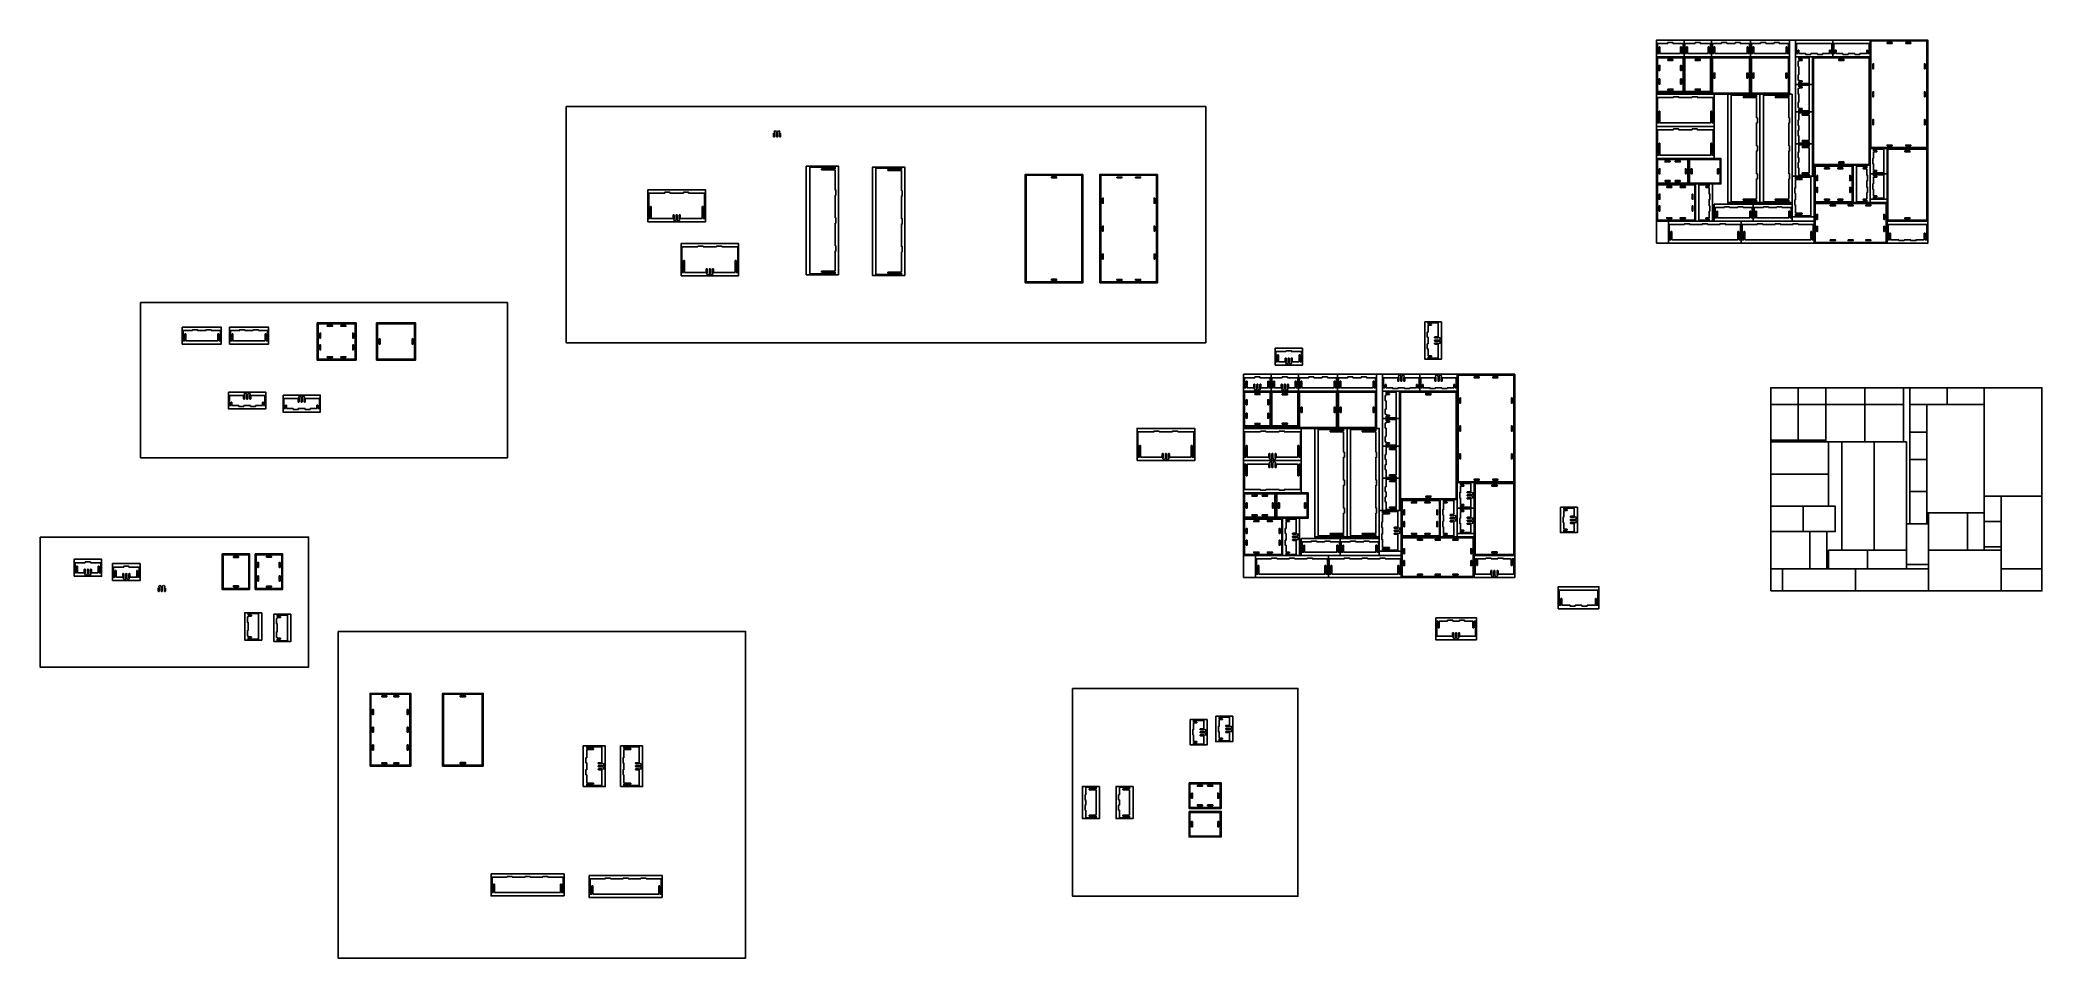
# Model space of a CAD drawing. Header units: centimetres. Extents: x 1831 to 2422, y 2311 to 2582.
import ezdxf

# ---------------------------------------------------------------- set-up
doc = ezdxf.new("R2010")
doc.units = ezdxf.units.CM
doc.layers.add('Layer1', color=12, linetype='Continuous')

msp = doc.modelspace()

# ---------------------------------------------------------------- linework, layer by layer
for p, q in [((2311.56, 2581.2), (2308.52, 2581.2)), ((2313.06, 2581.2), (2316.1, 2581.2)), ((2319.66, 2581.2), (2316.62, 2581.2)), ((2321.16, 2581.2), (2324.2, 2581.2)), ((2327.46, 2581.2), (2324.72, 2581.2)), ((2324.72, 2581.2), (2324.72, 2578.2)), ((2328.96, 2581.2), (2331.46, 2581.2)), ((2332.96, 2581.2), (2335.7, 2581.2)), ((2335.7, 2581.2), (2335.7, 2578.2)), ((2338.96, 2581.2), (2336.22, 2581.2)), ((2336.22, 2581.2), (2336.22, 2578.2)), ((2340.46, 2581.2), (2342.96, 2581.2)), ((2344.46, 2581.2), (2347.2, 2581.2)), ((2347.2, 2581.2), (2347.2, 2578.2)), ((2349.52, 2581.2), (2349.52, 2578.2)), ((2349.52, 2581.2), (2360, 2581.2)), ((2360, 2581.2), (2360, 2578.2)), ((2360.52, 2581.2), (2360.52, 2578.2)), ((2360.52, 2581.2), (2371, 2581.2)), ((2371, 2581.2), (2371, 2578.2)), ((2308.99, 2578.2), (2308.52, 2578.2)), ((2309.26, 2580.2), (2308.99, 2580.2)), ((2308.99, 2580.2), (2308.99, 2578.2)), ((2309.26, 2578.2), (2309.26, 2580.2)), ((2309.26, 2578.2), (2315.36, 2578.2)), ((2315.36, 2578.2), (2315.36, 2580.2)), ((2315.36, 2580.2), (2315.63, 2580.2)), ((2315.63, 2580.2), (2315.63, 2578.2)), ((2315.63, 2578.2), (2316.1, 2578.2)), ((2317.09, 2578.2), (2316.62, 2578.2)), ((2317.36, 2580.2), (2317.09, 2580.2)), ((2317.09, 2580.2), (2317.09, 2578.2)), ((2317.36, 2578.2), (2317.36, 2580.2)), ((2317.36, 2578.2), (2323.46, 2578.2)), ((2323.46, 2578.2), (2323.46, 2580.2)), ((2323.46, 2580.2), (2323.73, 2580.2)), ((2323.73, 2580.2), (2323.73, 2578.2)), ((2323.73, 2578.2), (2324.2, 2578.2)), ((2325.19, 2578.2), (2324.72, 2578.2)), ((2325.46, 2580.2), (2325.19, 2580.2)), ((2325.19, 2580.2), (2325.19, 2578.2)), ((2325.46, 2578.2), (2325.46, 2580.2)), ((2325.46, 2578.2), (2334.96, 2578.2)), ((2334.96, 2578.2), (2334.96, 2580.2)), ((2334.96, 2580.2), (2335.23, 2580.2)), ((2335.23, 2580.2), (2335.23, 2578.2)), ((2335.23, 2578.2), (2335.7, 2578.2)), ((2336.69, 2578.2), (2336.22, 2578.2)), ((2336.96, 2580.2), (2336.69, 2580.2)), ((2336.69, 2580.2), (2336.69, 2578.2)), ((2336.96, 2578.2), (2336.96, 2580.2)), ((2336.96, 2578.2), (2346.46, 2578.2)), ((2346.46, 2578.2), (2346.46, 2580.2)), ((2346.46, 2580.2), (2346.73, 2580.2)), ((2346.73, 2580.2), (2346.73, 2578.2)), ((2346.73, 2578.2), (2347.2, 2578.2)), ((2349.99, 2578.2), (2349.52, 2578.2)), ((2349.99, 2579.2), (2350.26, 2579.2)), ((2349.99, 2578.2), (2349.99, 2579.2)), ((2350.26, 2579.2), (2350.26, 2578.2)), ((2350.26, 2578.2), (2352.26, 2578.2)), ((2350.26, 2576.47), (2350.26, 2576.94)), ((2350.26, 2576.47), (2351.26, 2576.47)), ((2351.26, 2576.2), (2350.26, 2576.2)), ((2350.26, 2575.9), (2350.26, 2576.2)), ((2351.26, 2576.47), (2351.26, 2576.2)), ((2353.26, 2576.94), (2353.26, 2569.36)), ((2355.76, 2578.2), (2353.76, 2578.2)), ((2357.26, 2578.2), (2359.26, 2578.2)), ((2359.53, 2579.2), (2359.26, 2579.2)), ((2359.26, 2579.2), (2359.26, 2578.2)), ((2359.53, 2578.2), (2359.53, 2579.2)), ((2359.53, 2578.2), (2360, 2578.2)), ((2360.99, 2578.2), (2360.52, 2578.2)), ((2360.99, 2579.2), (2361.26, 2579.2)), ((2360.99, 2578.2), (2360.99, 2579.2)), ((2361.26, 2579.2), (2361.26, 2578.2)), ((2361.26, 2578.2), (2363.26, 2578.2)), ((2366.76, 2578.2), (2364.76, 2578.2)), ((2368.26, 2578.2), (2370.26, 2578.2)), ((2370.53, 2579.2), (2370.26, 2579.2)), ((2370.26, 2579.2), (2370.26, 2578.2)), ((2370.53, 2578.2), (2370.53, 2579.2)), ((2370.53, 2578.2), (2371, 2578.2)), ((2350.26, 2574.4), (2350.26, 2571.9)), ((2350.26, 2574.4), (2350.26, 2571.9)), ((2350.26, 2570.1), (2350.26, 2570.4)), ((2351.26, 2570.1), (2350.26, 2570.1)), ((2350.26, 2569.83), (2351.26, 2569.83)), ((2350.26, 2569.83), (2350.26, 2569.36)), ((2351.26, 2569.83), (2351.26, 2570.1)), ((2308.52, 2565.2), (2313.26, 2565.2)), ((2308.52, 2565.2), (2308.52, 2557.7)), ((2318.76, 2565.2), (2314.76, 2565.2)), ((2325, 2565.2), (2320.26, 2565.2)), ((2325, 2565.2), (2325, 2557.7)), ((2330.26, 2565.94), (2337.76, 2565.94)), ((2330.26, 2534.46), (2330.26, 2565.94)), ((2337.76, 2565.47), (2333.76, 2565.47)), ((2333.76, 2565.47), (2333.76, 2565.2)), ((2333.76, 2565.2), (2337.76, 2565.2)), ((2337.76, 2565.47), (2337.76, 2565.94)), ((2337.76, 2565.2), (2337.76, 2559.2)), ((2339.76, 2565.94), (2347.26, 2565.94)), ((2339.76, 2534.46), (2339.76, 2565.94)), ((2347.26, 2565.47), (2343.26, 2565.47)), ((2343.26, 2565.47), (2343.26, 2565.2)), ((2343.26, 2565.2), (2347.26, 2565.2)), ((2347.26, 2565.47), (2347.26, 2565.94)), ((2347.26, 2565.2), (2347.26, 2559.2)), ((2350.26, 2568.37), (2350.26, 2568.84)), ((2350.26, 2568.37), (2351.26, 2568.37)), ((2351.26, 2568.1), (2350.26, 2568.1)), ((2350.26, 2567.8), (2350.26, 2568.1)), ((2350.26, 2566.3), (2350.26, 2563.8)), ((2350.26, 2566.3), (2350.26, 2563.8)), ((2351.26, 2568.37), (2351.26, 2568.1)), ((2353.26, 2568.84), (2353.26, 2561.26)), ((2308.99, 2557.7), (2308.52, 2557.7)), ((2309.26, 2561.2), (2308.99, 2561.2)), ((2308.99, 2561.2), (2308.99, 2557.7)), ((2309.26, 2557.7), (2309.26, 2561.2)), ((2309.26, 2557.7), (2324.26, 2557.7)), ((2324.26, 2557.7), (2324.26, 2561.2)), ((2324.26, 2561.2), (2324.53, 2561.2)), ((2324.53, 2561.2), (2324.53, 2557.7)), ((2324.53, 2557.7), (2325, 2557.7)), ((2337.76, 2557.7), (2337.76, 2550.95)), ((2347.26, 2557.7), (2347.26, 2550.95)), ((2350.26, 2562), (2350.26, 2562.3)), ((2351.26, 2562), (2350.26, 2562)), ((2350.26, 2561.73), (2351.26, 2561.73)), ((2350.26, 2561.73), (2350.26, 2561.26)), ((2350.26, 2560.74), (2350.26, 2558.5)), ((2351.26, 2561.73), (2351.26, 2562)), ((2353.26, 2560.27), (2351.26, 2560.27)), ((2351.26, 2560.27), (2351.26, 2560)), ((2351.26, 2560), (2353.26, 2560)), ((2353.26, 2560.27), (2353.26, 2560.74)), ((2353.26, 2552.5), (2353.26, 2560)), ((2048.2, 2555.35), (2047.92, 2555.15)), ((2047.92, 2555.15), (2048.02, 2554.65)), ((2048.62, 2555.15), (2048.2, 2555.35)), ((2048.62, 2554.65), (2048.62, 2555.15)), ((2048.62, 2554.65), (2048.92, 2554.65)), ((2048.92, 2555.15), (2049.34, 2555.35)), ((2048.92, 2554.65), (2048.92, 2555.15)), ((2049.34, 2555.35), (2049.62, 2555.15)), ((2049.62, 2555.15), (2049.52, 2554.65)), ((2308.52, 2555.7), (2313.26, 2555.7)), ((2308.52, 2555.7), (2308.52, 2548.2)), ((2309.26, 2551.7), (2308.99, 2551.7)), ((2308.99, 2551.7), (2308.99, 2548.2)), ((2309.26, 2548.2), (2309.26, 2551.7)), ((2318.76, 2555.7), (2314.76, 2555.7)), ((2325, 2555.7), (2320.26, 2555.7)), ((2324.26, 2548.2), (2324.26, 2551.7)), ((2324.26, 2551.7), (2324.53, 2551.7)), ((2324.53, 2551.7), (2324.53, 2548.2)), ((2325, 2555.7), (2325, 2548.2)), ((2350.26, 2557), (2350.26, 2555.5)), ((2350.26, 2554), (2350.26, 2551.76)), ((2351.26, 2552.5), (2353.26, 2552.5)), ((2351.26, 2552.23), (2351.26, 2552.5)), ((2353.26, 2552.23), (2351.26, 2552.23)), ((2353.26, 2552.23), (2353.26, 2551.76)), ((2308.99, 2548.2), (2308.52, 2548.2)), ((2309.26, 2548.2), (2324.26, 2548.2)), ((2324.53, 2548.2), (2325, 2548.2)), ((2337.76, 2549.45), (2337.76, 2542.7)), ((2347.26, 2549.45), (2347.26, 2542.7)), ((2350.26, 2551.24), (2350.26, 2549)), ((2350.26, 2547.5), (2350.26, 2546)), ((2353.26, 2550.77), (2351.26, 2550.77)), ((2351.26, 2550.77), (2351.26, 2550.5)), ((2351.26, 2550.5), (2353.26, 2550.5)), ((2353.26, 2550.77), (2353.26, 2551.24)), ((2353.26, 2543), (2353.26, 2550.5)), ((2372.26, 2549.47), (2372.26, 2549.94)), ((2373.26, 2549.47), (2372.26, 2549.47)), ((2372.26, 2549.2), (2373.26, 2549.2)), ((2372.26, 2549.2), (2372.26, 2547.2)), ((2372.26, 2543.7), (2372.26, 2545.7)), ((2373.26, 2549.2), (2373.26, 2549.47)), ((2375.26, 2549.94), (2375.26, 2542.96)), ((2058.4, 2544.65), (2065.9, 2544.65)), ((2058.4, 2513.17), (2058.4, 2544.65)), ((2065.9, 2544.18), (2061.9, 2544.18)), ((2061.9, 2544.18), (2061.9, 2543.91)), ((2061.9, 2543.91), (2065.9, 2543.91)), ((2065.9, 2544.18), (2065.9, 2544.65)), ((2065.9, 2543.91), (2065.9, 2537.91)), ((2077.94, 2544.4), (2085.44, 2544.4)), ((2077.94, 2512.92), (2077.94, 2544.4)), ((2085.44, 2543.93), (2081.44, 2543.93)), ((2081.44, 2543.93), (2081.44, 2543.66)), ((2081.44, 2543.66), (2085.44, 2543.66)), ((2085.44, 2543.93), (2085.44, 2544.4)), ((2085.44, 2543.66), (2085.44, 2537.66)), ((2337.76, 2541.2), (2337.76, 2535.2)), ((2347.26, 2541.2), (2347.26, 2535.2)), ((2349.26, 2541.24), (2349.26, 2541.71)), ((2349.26, 2541.24), (2351.26, 2541.24)), ((2351.26, 2540.97), (2349.26, 2540.97)), ((2349.26, 2538.5), (2349.26, 2540.97)), ((2350.26, 2544.5), (2350.26, 2542.26)), ((2351.26, 2543), (2353.26, 2543)), ((2351.26, 2542.73), (2351.26, 2543)), ((2353.26, 2542.73), (2351.26, 2542.73)), ((2351.26, 2541.24), (2351.26, 2540.97)), ((2353.26, 2542.73), (2353.26, 2542.26)), ((2353.76, 2530.29), (2353.76, 2541.71)), ((2367.26, 2544.94), (2370.26, 2544.94)), ((2367.26, 2534.46), (2367.26, 2544.94)), ((2369.26, 2544.47), (2369.26, 2544.2)), ((2370.26, 2544.47), (2369.26, 2544.47)), ((2369.26, 2544.2), (2370.26, 2544.2)), ((2370.26, 2544.47), (2370.26, 2544.94)), ((2370.26, 2542.2), (2370.26, 2544.2)), ((2370.26, 2540.7), (2370.26, 2538.7)), ((2372.26, 2543.7), (2373.26, 2543.7)), ((2373.26, 2543.43), (2372.26, 2543.43)), ((2372.26, 2543.43), (2372.26, 2542.96)), ((2372.26, 2541.97), (2372.26, 2542.44)), ((2373.26, 2541.97), (2372.26, 2541.97)), ((2372.26, 2541.7), (2373.26, 2541.7)), ((2372.26, 2541.7), (2372.26, 2539.7)), ((2373.26, 2543.7), (2373.26, 2543.43)), ((2373.26, 2541.7), (2373.26, 2541.97)), ((2375.26, 2542.44), (2375.26, 2535.46)), ((2010.91, 2537.01), (2015.65, 2537.01)), ((2010.91, 2537.01), (2010.91, 2529.51)), ((2021.15, 2537.01), (2017.15, 2537.01)), ((2027.39, 2537.01), (2022.65, 2537.01)), ((2027.39, 2537.01), (2027.39, 2529.51)), ((2065.9, 2536.41), (2065.9, 2529.66)), ((2085.44, 2536.16), (2085.44, 2529.41)), ((2320.76, 2539.44), (2323.76, 2539.44)), ((2320.76, 2528.96), (2320.76, 2539.44)), ((2322.76, 2538.97), (2322.76, 2538.7)), ((2323.76, 2538.97), (2322.76, 2538.97)), ((2322.76, 2538.7), (2323.76, 2538.7)), ((2323.76, 2538.97), (2323.76, 2539.44)), ((2323.76, 2536.7), (2323.76, 2538.7)), ((2323.76, 2535.2), (2323.76, 2533.2)), ((2330.26, 2534.46), (2337.76, 2534.46)), ((2333.76, 2535.2), (2337.76, 2535.2)), ((2333.76, 2534.93), (2333.76, 2535.2)), ((2333.76, 2535.2), (2337.76, 2535.2)), ((2333.76, 2534.93), (2333.76, 2535.2)), ((2337.76, 2534.93), (2333.76, 2534.93)), ((2337.76, 2534.93), (2333.76, 2534.93)), ((2337.76, 2534.93), (2337.76, 2534.46)), ((2339.76, 2534.46), (2347.26, 2534.46)), ((2343.26, 2535.2), (2347.26, 2535.2)), ((2343.26, 2534.93), (2343.26, 2535.2)), ((2343.26, 2535.2), (2347.26, 2535.2)), ((2343.26, 2534.93), (2343.26, 2535.2)), ((2347.26, 2534.93), (2343.26, 2534.93)), ((2347.26, 2534.93), (2343.26, 2534.93)), ((2347.26, 2534.93), (2347.26, 2534.46)), ((2349.26, 2537), (2349.26, 2535)), ((2367.26, 2534.46), (2370.26, 2534.46)), ((2369.26, 2534.93), (2369.26, 2535.2)), ((2369.26, 2535.2), (2370.26, 2535.2)), ((2370.26, 2534.93), (2369.26, 2534.93)), ((2370.26, 2535.2), (2370.26, 2537.2)), ((2370.26, 2534.93), (2370.26, 2534.46)), ((2372.26, 2536.2), (2372.26, 2538.2)), ((2372.26, 2536.2), (2373.26, 2536.2)), ((2373.26, 2535.93), (2372.26, 2535.93)), ((2372.26, 2535.93), (2372.26, 2535.46)), ((2373.26, 2536.2), (2373.26, 2535.93)), ((2011.38, 2529.51), (2010.91, 2529.51)), ((2011.65, 2533.01), (2011.38, 2533.01)), ((2011.38, 2533.01), (2011.38, 2529.51)), ((2011.65, 2529.51), (2011.65, 2533.01)), ((2011.65, 2529.51), (2018.1, 2529.51)), ((2018.3, 2529.01), (2018.4, 2529.51)), ((2018.57, 2528.81), (2018.3, 2529.01)), ((2019, 2529.01), (2018.57, 2528.81)), ((2019, 2529.51), (2019, 2529.01)), ((2019.3, 2529.51), (2019.3, 2529.01)), ((2019.3, 2529.01), (2019.72, 2528.81)), ((2019.72, 2528.81), (2020, 2529.01)), ((2020, 2529.01), (2019.9, 2529.51)), ((2020.2, 2529.51), (2026.65, 2529.51)), ((2026.65, 2529.51), (2026.65, 2533.01)), ((2026.65, 2533.01), (2026.92, 2533.01)), ((2026.92, 2533.01), (2026.92, 2529.51)), ((2026.92, 2529.51), (2027.39, 2529.51)), ((2065.9, 2528.16), (2065.9, 2521.41)), ((2320.76, 2528.96), (2323.76, 2528.96)), ((2322.76, 2529.43), (2322.76, 2529.7)), ((2322.76, 2529.7), (2323.76, 2529.7)), ((2323.76, 2529.43), (2322.76, 2529.43)), ((2323.76, 2529.7), (2323.76, 2531.7)), ((2323.76, 2529.43), (2323.76, 2528.96)), ((2328.26, 2532.7), (2325.52, 2532.7)), ((2325.52, 2532.7), (2325.52, 2529.7)), ((2325.99, 2529.7), (2325.52, 2529.7)), ((2326.26, 2531.7), (2325.99, 2531.7)), ((2325.99, 2531.7), (2325.99, 2529.7)), ((2326.26, 2529.7), (2326.26, 2531.7)), ((2326.26, 2529.7), (2335.76, 2529.7)), ((2329.76, 2532.7), (2332.26, 2532.7)), ((2333.76, 2532.7), (2336.5, 2532.7)), ((2335.76, 2529.7), (2335.76, 2531.7)), ((2335.76, 2531.7), (2336.03, 2531.7)), ((2336.03, 2531.7), (2336.03, 2529.7)), ((2336.03, 2529.7), (2336.5, 2529.7)), ((2336.5, 2532.7), (2336.5, 2529.7)), ((2339.76, 2532.7), (2337.02, 2532.7)), ((2337.02, 2532.7), (2337.02, 2529.7)), ((2337.49, 2529.7), (2337.02, 2529.7)), ((2337.76, 2531.7), (2337.49, 2531.7)), ((2337.49, 2531.7), (2337.49, 2529.7)), ((2337.76, 2529.7), (2337.76, 2531.7)), ((2337.76, 2529.7), (2347.26, 2529.7)), ((2341.26, 2532.7), (2343.76, 2532.7)), ((2345.26, 2532.7), (2348, 2532.7)), ((2347.26, 2529.7), (2347.26, 2531.7)), ((2347.26, 2531.7), (2347.53, 2531.7)), ((2347.53, 2531.7), (2347.53, 2529.7)), ((2347.53, 2529.7), (2348, 2529.7)), ((2348, 2532.7), (2348, 2529.7)), ((2349.26, 2533.5), (2349.26, 2531.03)), ((2351.26, 2531.03), (2349.26, 2531.03)), ((2349.26, 2530.76), (2351.26, 2530.76)), ((2349.26, 2530.76), (2349.26, 2530.29)), ((2351.26, 2530.76), (2351.26, 2531.03)), ((2085.44, 2527.91), (2085.44, 2521.16)), ((2316.51, 2527.7), (2312.02, 2527.7)), ((2312.49, 2523.2), (2312.02, 2523.2)), ((2312.76, 2525.7), (2312.49, 2525.7)), ((2312.49, 2525.7), (2312.49, 2523.2)), ((2312.76, 2525.7), (2312.49, 2525.7)), ((2312.49, 2525.7), (2312.49, 2523.2)), ((2312.76, 2523.2), (2312.76, 2525.7)), ((2312.76, 2523.2), (2312.76, 2525.7)), ((2332.26, 2523.2), (2312.76, 2523.2)), ((2318.01, 2527.7), (2321.76, 2527.7)), ((2323.26, 2527.7), (2327.01, 2527.7)), ((2328.51, 2527.7), (2333, 2527.7)), ((2332.26, 2523.2), (2332.26, 2525.7)), ((2332.26, 2525.7), (2332.53, 2525.7)), ((2332.53, 2525.7), (2332.53, 2523.2)), ((2332.53, 2523.2), (2333, 2523.2)), ((2338.01, 2527.7), (2333.52, 2527.7)), ((2333.99, 2523.2), (2333.52, 2523.2)), ((2334.26, 2525.7), (2333.99, 2525.7)), ((2333.99, 2525.7), (2333.99, 2523.2)), ((2334.26, 2525.7), (2333.99, 2525.7)), ((2333.99, 2525.7), (2333.99, 2523.2)), ((2334.26, 2523.2), (2334.26, 2525.7)), ((2334.26, 2523.2), (2334.26, 2525.7)), ((2353.76, 2523.2), (2334.26, 2523.2)), ((2339.51, 2527.7), (2343.26, 2527.7)), ((2344.76, 2527.7), (2348.51, 2527.7)), ((2350.01, 2527.7), (2354.5, 2527.7)), ((2353.76, 2523.2), (2353.76, 2525.7)), ((2353.76, 2525.7), (2354.03, 2525.7)), ((2354.03, 2525.7), (2354.03, 2523.2)), ((2354.03, 2523.2), (2354.5, 2523.2)), ((2387.97, 2527.7), (2376.55, 2527.7)), ((2377.02, 2523.2), (2376.55, 2523.2)), ((2377.02, 2523.2), (2377.02, 2525.2)), ((2377.02, 2525.2), (2377.29, 2525.2)), ((2377.29, 2525.2), (2377.29, 2523.2)), ((2379.76, 2523.2), (2377.29, 2523.2)), ((2381.26, 2523.2), (2383.26, 2523.2)), ((2384.76, 2523.2), (2387.23, 2523.2)), ((2387.23, 2525.2), (2387.23, 2523.2)), ((2387.5, 2525.2), (2387.23, 2525.2)), ((2387.5, 2523.2), (2387.5, 2525.2)), ((2387.5, 2523.2), (2387.97, 2523.2)), ((2020.7, 2521.1), (2025.44, 2521.1)), ((2020.7, 2521.1), (2020.7, 2513.6)), ((2021.44, 2517.1), (2021.17, 2517.1)), ((2021.17, 2517.1), (2021.17, 2513.6)), ((2021.44, 2513.6), (2021.44, 2517.1)), ((2030.94, 2521.1), (2026.94, 2521.1)), ((2037.18, 2521.1), (2032.44, 2521.1)), ((2036.44, 2513.6), (2036.44, 2517.1)), ((2036.44, 2517.1), (2036.71, 2517.1)), ((2036.71, 2517.1), (2036.71, 2513.6)), ((2037.18, 2521.1), (2037.18, 2513.6)), ((2065.9, 2519.91), (2065.9, 2513.91)), ((2085.44, 2519.66), (2085.44, 2513.66)), ((2021.17, 2513.6), (2020.7, 2513.6)), ((2021.44, 2513.6), (2027.89, 2513.6)), ((2028.09, 2513.1), (2028.19, 2513.6)), ((2028.37, 2512.9), (2028.09, 2513.1)), ((2028.79, 2513.1), (2028.37, 2512.9)), ((2028.79, 2513.6), (2028.79, 2513.1)), ((2029.09, 2513.6), (2029.09, 2513.1)), ((2029.09, 2513.1), (2029.51, 2512.9)), ((2029.51, 2512.9), (2029.79, 2513.1)), ((2029.79, 2513.1), (2029.69, 2513.6)), ((2029.99, 2513.6), (2036.44, 2513.6)), ((2036.71, 2513.6), (2037.18, 2513.6)), ((2058.4, 2513.17), (2065.9, 2513.17)), ((2061.9, 2513.91), (2065.9, 2513.91)), ((2061.9, 2513.64), (2061.9, 2513.91)), ((2061.9, 2513.91), (2065.9, 2513.91)), ((2061.9, 2513.64), (2061.9, 2513.91)), ((2065.9, 2513.64), (2061.9, 2513.64)), ((2065.9, 2513.64), (2061.9, 2513.64)), ((2065.9, 2513.64), (2065.9, 2513.17)), ((2077.94, 2512.92), (2085.44, 2512.92)), ((2081.44, 2513.66), (2085.44, 2513.66)), ((2081.44, 2513.39), (2081.44, 2513.66)), ((2081.44, 2513.66), (2085.44, 2513.66)), ((2081.44, 2513.39), (2081.44, 2513.66)), ((2085.44, 2513.39), (2081.44, 2513.39)), ((2085.44, 2513.39), (2081.44, 2513.39)), ((2085.44, 2513.39), (2085.44, 2512.92)), ((2240.85, 2498.24), (2240.85, 2498.71)), ((2243.85, 2498.71), (2240.85, 2498.71)), ((2243.85, 2498.71), (2243.85, 2494.52)), ((1876.3, 2496.4), (1873.56, 2496.4)), ((1873.56, 2496.4), (1873.56, 2493.4)), ((1874.03, 2493.4), (1873.56, 2493.4)), ((1874.3, 2495.4), (1874.03, 2495.4)), ((1874.03, 2495.4), (1874.03, 2493.4)), ((1874.3, 2493.4), (1874.3, 2495.4)), ((1874.3, 2493.4), (1883.8, 2493.4)), ((1877.8, 2496.4), (1880.3, 2496.4)), ((1881.8, 2496.4), (1884.54, 2496.4)), ((1883.8, 2493.4), (1883.8, 2495.4)), ((1883.8, 2495.4), (1884.07, 2495.4)), ((1884.07, 2495.4), (1884.07, 2493.4)), ((1884.07, 2493.4), (1884.54, 2493.4)), ((1884.54, 2496.4), (1884.54, 2493.4)), ((1890.23, 2496.4), (1887.49, 2496.4)), ((1887.49, 2496.4), (1887.49, 2493.4)), ((1887.96, 2493.4), (1887.49, 2493.4)), ((1888.23, 2495.4), (1887.96, 2495.4)), ((1887.96, 2495.4), (1887.96, 2493.4)), ((1888.23, 2493.4), (1888.23, 2495.4)), ((1888.23, 2493.4), (1897.73, 2493.4)), ((1891.73, 2496.4), (1894.23, 2496.4)), ((1895.73, 2496.4), (1898.47, 2496.4)), ((1897.73, 2493.4), (1897.73, 2495.4)), ((1897.73, 2495.4), (1898, 2495.4)), ((1898, 2495.4), (1898, 2493.4)), ((1898, 2493.4), (1898.47, 2493.4)), ((1898.47, 2496.4), (1898.47, 2493.4)), ((2240.85, 2498.24), (2241.85, 2498.24)), ((2241.85, 2497.97), (2240.85, 2497.97)), ((2240.85, 2497.97), (2240.85, 2495.97)), ((2240.85, 2492.47), (2240.85, 2494.47)), ((2241.85, 2498.24), (2241.85, 2497.97)), ((2244.35, 2494.32), (2243.85, 2494.22)), ((2243.85, 2493.62), (2244.35, 2493.62)), ((2243.85, 2493.32), (2244.35, 2493.32)), ((2244.35, 2492.62), (2243.85, 2492.72)), ((2244.55, 2494.05), (2244.35, 2494.32)), ((2244.35, 2493.62), (2244.55, 2494.05)), ((2244.35, 2493.32), (2244.55, 2492.9)), ((2244.55, 2492.9), (2244.35, 2492.62)), ((2198.99, 2490.21), (2195.95, 2490.21)), ((2196.42, 2487.21), (2195.95, 2487.21)), ((2196.69, 2489.21), (2196.42, 2489.21)), ((2196.42, 2489.21), (2196.42, 2487.21)), ((2196.69, 2487.21), (2196.69, 2489.21)), ((2196.69, 2487.21), (2198.69, 2487.21)), ((2198.89, 2486.71), (2198.99, 2487.21)), ((2199.16, 2486.51), (2198.89, 2486.71)), ((2199.59, 2486.71), (2199.16, 2486.51)), ((2199.59, 2487.21), (2199.59, 2486.71)), ((2199.89, 2487.21), (2199.89, 2486.71)), ((2199.89, 2486.71), (2200.31, 2486.51)), ((2200.31, 2486.51), (2200.59, 2486.71)), ((2200.49, 2490.21), (2203.53, 2490.21)), ((2200.59, 2486.71), (2200.49, 2487.21)), ((2200.79, 2487.21), (2202.79, 2487.21)), ((2202.79, 2487.21), (2202.79, 2489.21)), ((2202.79, 2489.21), (2203.06, 2489.21)), ((2203.06, 2489.21), (2203.06, 2487.21)), ((2203.06, 2487.21), (2203.53, 2487.21)), ((2240.85, 2490.97), (2240.85, 2488.97)), ((2241.85, 2488.97), (2240.85, 2488.97)), ((2240.85, 2488.7), (2241.85, 2488.7)), ((2240.85, 2488.7), (2240.85, 2488.23)), ((2243.85, 2488.23), (2240.85, 2488.23)), ((2241.85, 2488.7), (2241.85, 2488.97)), ((2243.85, 2492.42), (2243.85, 2488.23)), ((2189.73, 2482.5), (2186.69, 2482.5)), ((2187.43, 2481.5), (2187.16, 2481.5)), ((2187.16, 2481.5), (2187.16, 2479.5)), ((2187.43, 2479.5), (2187.43, 2481.5)), ((2191.23, 2482.5), (2194.27, 2482.5)), ((2193.53, 2479.5), (2193.53, 2481.5)), ((2193.53, 2481.5), (2193.8, 2481.5)), ((2193.8, 2481.5), (2193.8, 2479.5)), ((2197.83, 2482.5), (2194.79, 2482.5)), ((2195.53, 2481.5), (2195.26, 2481.5)), ((2195.26, 2481.5), (2195.26, 2479.5)), ((2195.53, 2479.5), (2195.53, 2481.5)), ((2199.33, 2482.5), (2202.37, 2482.5)), ((2201.63, 2479.5), (2201.63, 2481.5)), ((2201.63, 2481.5), (2201.9, 2481.5)), ((2201.9, 2481.5), (2201.9, 2479.5)), ((2205.63, 2482.5), (2202.89, 2482.5)), ((2202.89, 2482.5), (2202.89, 2479.5)), ((2203.63, 2481.5), (2203.36, 2481.5)), ((2203.36, 2481.5), (2203.36, 2479.5)), ((2203.63, 2479.5), (2203.63, 2481.5)), ((2207.13, 2482.5), (2209.63, 2482.5)), ((2211.13, 2482.5), (2213.87, 2482.5)), ((2213.13, 2479.5), (2213.13, 2481.5)), ((2213.13, 2481.5), (2213.4, 2481.5)), ((2213.4, 2481.5), (2213.4, 2479.5)), ((2213.87, 2482.5), (2213.87, 2479.5)), ((2217.13, 2482.5), (2214.39, 2482.5)), ((2214.39, 2482.5), (2214.39, 2479.5)), ((2215.13, 2481.5), (2214.86, 2481.5)), ((2214.86, 2481.5), (2214.86, 2479.5)), ((2215.13, 2479.5), (2215.13, 2481.5)), ((2218.63, 2482.5), (2221.13, 2482.5)), ((2222.63, 2482.5), (2225.37, 2482.5)), ((2224.63, 2479.5), (2224.63, 2481.5)), ((2224.63, 2481.5), (2224.9, 2481.5)), ((2224.9, 2481.5), (2224.9, 2479.5)), ((2225.37, 2482.5), (2225.37, 2479.5)), ((2227.69, 2482.5), (2227.69, 2479.5)), ((2227.69, 2482.5), (2231.88, 2482.5)), ((2232.36, 2483.2), (2232.08, 2483)), ((2232.08, 2483), (2232.18, 2482.5)), ((2232.78, 2483), (2232.36, 2483.2)), ((2232.78, 2482.5), (2232.78, 2483)), ((2233.08, 2483), (2233.51, 2483.2)), ((2233.08, 2482.5), (2233.08, 2483)), ((2233.51, 2483.2), (2233.78, 2483)), ((2233.78, 2483), (2233.68, 2482.5)), ((2233.98, 2482.5), (2238.17, 2482.5)), ((2238.17, 2482.5), (2238.17, 2479.5)), ((2238.69, 2482.5), (2238.69, 2479.5)), ((2238.69, 2482.5), (2242.88, 2482.5)), ((2243.36, 2483.2), (2243.08, 2483)), ((2243.08, 2483), (2243.18, 2482.5)), ((2243.78, 2483), (2243.36, 2483.2)), ((2243.78, 2482.5), (2243.78, 2483)), ((2244.08, 2483), (2244.51, 2483.2)), ((2244.08, 2482.5), (2244.08, 2483)), ((2244.51, 2483.2), (2244.78, 2483)), ((2244.78, 2483), (2244.68, 2482.5)), ((2244.98, 2482.5), (2249.17, 2482.5)), ((2249.17, 2482.5), (2249.17, 2479.5)), ((1887.19, 2477.26), (1887.19, 2474.26)), ((1887.19, 2477.26), (1891.38, 2477.26)), ((1887.66, 2475.26), (1887.93, 2475.26)), ((1887.66, 2474.26), (1887.66, 2475.26)), ((1887.93, 2475.26), (1887.93, 2474.26)), ((1891.86, 2477.96), (1891.58, 2477.76)), ((1891.58, 2477.76), (1891.68, 2477.26)), ((1892.28, 2477.76), (1891.86, 2477.96)), ((1892.28, 2477.26), (1892.28, 2477.76)), ((1892.58, 2477.76), (1893, 2477.96)), ((1892.58, 2477.26), (1892.58, 2477.76)), ((1893, 2477.96), (1893.28, 2477.76)), ((1893.28, 2477.76), (1893.18, 2477.26)), ((1893.48, 2477.26), (1897.67, 2477.26)), ((1897.2, 2475.26), (1896.93, 2475.26)), ((1896.93, 2475.26), (1896.93, 2474.26)), ((1897.2, 2474.26), (1897.2, 2475.26)), ((1897.67, 2477.26), (1897.67, 2474.26)), ((1903.27, 2476.36), (1903.27, 2473.36)), ((1903.27, 2476.36), (1907.46, 2476.36)), ((1907.93, 2477.06), (1907.66, 2476.86)), ((1907.66, 2476.86), (1907.76, 2476.36)), ((1908.36, 2476.86), (1907.93, 2477.06)), ((1908.36, 2476.36), (1908.36, 2476.86)), ((1908.66, 2476.86), (1909.08, 2477.06)), ((1908.66, 2476.36), (1908.66, 2476.86)), ((1909.08, 2477.06), (1909.36, 2476.86)), ((1909.36, 2476.86), (1909.26, 2476.36)), ((1909.56, 2476.36), (1913.75, 2476.36)), ((1913.75, 2476.36), (1913.75, 2473.36)), ((2187.16, 2479.5), (2186.69, 2479.5)), ((2187.43, 2479.5), (2189.43, 2479.5)), ((2189.63, 2479), (2189.73, 2479.5)), ((2189.91, 2478.8), (2189.63, 2479)), ((2190.33, 2479), (2189.91, 2478.8)), ((2190.33, 2479.5), (2190.33, 2479)), ((2190.63, 2479.5), (2190.63, 2479)), ((2190.63, 2479), (2191.06, 2478.8)), ((2191.06, 2478.8), (2191.33, 2479)), ((2191.33, 2479), (2191.23, 2479.5)), ((2191.53, 2479.5), (2193.53, 2479.5)), ((2193.8, 2479.5), (2194.27, 2479.5)), ((2195.26, 2479.5), (2194.79, 2479.5)), ((2195.53, 2479.5), (2197.53, 2479.5)), ((2197.73, 2479), (2197.83, 2479.5)), ((2198.01, 2478.8), (2197.73, 2479)), ((2198.43, 2479), (2198.01, 2478.8)), ((2198.43, 2479.5), (2198.43, 2479)), ((2198.73, 2479.5), (2198.73, 2479)), ((2198.73, 2479), (2199.16, 2478.8)), ((2199.16, 2478.8), (2199.43, 2479)), ((2199.43, 2479), (2199.33, 2479.5)), ((2199.63, 2479.5), (2201.63, 2479.5)), ((2201.9, 2479.5), (2202.37, 2479.5)), ((2203.36, 2479.5), (2202.89, 2479.5)), ((2203.63, 2479.5), (2213.13, 2479.5)), ((2213.4, 2479.5), (2213.87, 2479.5)), ((2214.86, 2479.5), (2214.39, 2479.5)), ((2215.13, 2479.5), (2224.63, 2479.5)), ((2224.9, 2479.5), (2225.37, 2479.5)), ((2228.16, 2479.5), (2227.69, 2479.5)), ((2228.16, 2480.5), (2228.43, 2480.5)), ((2228.16, 2479.5), (2228.16, 2480.5)), ((2228.43, 2480.5), (2228.43, 2479.5)), ((2228.43, 2479.5), (2230.43, 2479.5)), ((2228.43, 2477.77), (2228.43, 2478.24)), ((2228.43, 2477.77), (2229.43, 2477.77)), ((2229.43, 2477.5), (2228.43, 2477.5)), ((2228.43, 2477.2), (2228.43, 2477.5)), ((2228.43, 2475.7), (2228.43, 2473.2)), ((2228.43, 2475.7), (2228.43, 2473.2)), ((2229.43, 2477.77), (2229.43, 2477.5)), ((2231.43, 2478.24), (2231.43, 2470.66)), ((2233.93, 2479.5), (2231.93, 2479.5)), ((2235.43, 2479.5), (2237.43, 2479.5)), ((2237.7, 2480.5), (2237.43, 2480.5)), ((2237.43, 2480.5), (2237.43, 2479.5)), ((2237.7, 2479.5), (2237.7, 2480.5)), ((2237.7, 2479.5), (2238.17, 2479.5)), ((2239.16, 2479.5), (2238.69, 2479.5)), ((2239.16, 2480.5), (2239.43, 2480.5)), ((2239.16, 2479.5), (2239.16, 2480.5)), ((2239.43, 2480.5), (2239.43, 2479.5)), ((2239.43, 2479.5), (2241.43, 2479.5)), ((2244.93, 2479.5), (2242.93, 2479.5)), ((2246.43, 2479.5), (2248.43, 2479.5)), ((2248.7, 2480.5), (2248.43, 2480.5)), ((2248.43, 2480.5), (2248.43, 2479.5)), ((2248.7, 2479.5), (2248.7, 2480.5)), ((2248.7, 2479.5), (2249.17, 2479.5)), ((1887.66, 2474.26), (1887.19, 2474.26)), ((1887.93, 2474.26), (1889.93, 2474.26)), ((1893.43, 2474.26), (1891.43, 2474.26)), ((1894.93, 2474.26), (1896.93, 2474.26)), ((1897.2, 2474.26), (1897.67, 2474.26)), ((1903.74, 2473.36), (1903.27, 2473.36)), ((1903.74, 2474.36), (1904.01, 2474.36)), ((1903.74, 2473.36), (1903.74, 2474.36)), ((1904.01, 2474.36), (1904.01, 2473.36)), ((1904.01, 2473.36), (1906.01, 2473.36)), ((1909.51, 2473.36), (1907.51, 2473.36)), ((1911.01, 2473.36), (1913.01, 2473.36)), ((1913.28, 2474.36), (1913.01, 2474.36)), ((1913.01, 2474.36), (1913.01, 2473.36)), ((1913.28, 2473.36), (1913.28, 2474.36)), ((1913.28, 2473.36), (1913.75, 2473.36)), ((2228.43, 2471.4), (2228.43, 2471.7)), ((2229.43, 2471.4), (2228.43, 2471.4)), ((2228.43, 2471.13), (2229.43, 2471.13)), ((2228.43, 2471.13), (2228.43, 2470.66)), ((2228.43, 2469.67), (2228.43, 2470.14)), ((2228.43, 2469.67), (2229.43, 2469.67)), ((2229.43, 2469.4), (2228.43, 2469.4)), ((2228.43, 2469.1), (2228.43, 2469.4)), ((2229.43, 2471.13), (2229.43, 2471.4)), ((2229.43, 2469.67), (2229.43, 2469.4)), ((2231.43, 2470.14), (2231.43, 2462.56)), ((2155.24, 2466.5), (2159.98, 2466.5)), ((2155.24, 2466.5), (2155.24, 2459)), ((2165.48, 2466.5), (2161.48, 2466.5)), ((2171.72, 2466.5), (2166.98, 2466.5)), ((2171.72, 2466.5), (2171.72, 2459)), ((2186.69, 2466.5), (2191.43, 2466.5)), ((2186.69, 2466.5), (2186.69, 2459)), ((2196.93, 2466.5), (2192.93, 2466.5)), ((2203.17, 2466.5), (2198.43, 2466.5)), ((2203.17, 2466.5), (2203.17, 2459)), ((2208.43, 2467.24), (2215.93, 2467.24)), ((2208.43, 2435.76), (2208.43, 2467.24)), ((2215.93, 2466.77), (2211.93, 2466.77)), ((2211.93, 2466.77), (2211.93, 2466.5)), ((2211.93, 2466.5), (2215.93, 2466.5)), ((2215.93, 2466.77), (2215.93, 2467.24)), ((2215.93, 2466.5), (2215.93, 2460.5)), ((2217.93, 2467.24), (2225.43, 2467.24)), ((2217.93, 2435.76), (2217.93, 2467.24)), ((2225.43, 2466.77), (2221.43, 2466.77)), ((2221.43, 2466.77), (2221.43, 2466.5)), ((2221.43, 2466.5), (2225.43, 2466.5)), ((2225.43, 2466.77), (2225.43, 2467.24)), ((2225.43, 2466.5), (2225.43, 2460.5)), ((2228.43, 2467.6), (2228.43, 2465.1)), ((2228.43, 2467.6), (2228.43, 2465.1)), ((2228.43, 2463.3), (2228.43, 2463.6)), ((2229.43, 2463.3), (2228.43, 2463.3)), ((2228.43, 2463.03), (2229.43, 2463.03)), ((2228.43, 2463.03), (2228.43, 2462.56)), ((2229.43, 2463.03), (2229.43, 2463.3)), ((2358.16, 2463.54), (2341.96, 2463.54)), ((2155.71, 2459), (2155.24, 2459)), ((2155.98, 2462.5), (2155.71, 2462.5)), ((2155.71, 2462.5), (2155.71, 2459)), ((2155.98, 2459), (2155.98, 2462.5)), ((2155.98, 2459), (2162.43, 2459)), ((2162.63, 2458.5), (2162.73, 2459)), ((2162.91, 2458.3), (2162.63, 2458.5)), ((2163.33, 2458.5), (2162.91, 2458.3)), ((2163.33, 2459), (2163.33, 2458.5)), ((2163.63, 2459), (2163.63, 2458.5)), ((2163.63, 2458.5), (2164.05, 2458.3)), ((2164.05, 2458.3), (2164.33, 2458.5)), ((2164.33, 2458.5), (2164.23, 2459)), ((2164.53, 2459), (2170.98, 2459)), ((2170.98, 2459), (2170.98, 2462.5)), ((2170.98, 2462.5), (2171.25, 2462.5)), ((2171.25, 2462.5), (2171.25, 2459)), ((2171.25, 2459), (2171.72, 2459)), ((2187.16, 2459), (2186.69, 2459)), ((2187.43, 2462.5), (2187.16, 2462.5)), ((2187.16, 2462.5), (2187.16, 2459)), ((2187.43, 2459), (2187.43, 2462.5)), ((2187.43, 2459), (2193.88, 2459)), ((2194.08, 2458.5), (2194.18, 2459)), ((2194.36, 2458.3), (2194.08, 2458.5)), ((2194.36, 2457.7), (2194.08, 2457.5)), ((2194.08, 2457.5), (2194.18, 2457)), ((2194.78, 2458.5), (2194.36, 2458.3)), ((2194.78, 2457.5), (2194.36, 2457.7)), ((2194.78, 2459), (2194.78, 2458.5)), ((2194.78, 2457), (2194.78, 2457.5)), ((2195.08, 2459), (2195.08, 2458.5)), ((2195.08, 2458.5), (2195.51, 2458.3)), ((2195.08, 2457.5), (2195.51, 2457.7)), ((2195.08, 2457), (2195.08, 2457.5)), ((2195.51, 2458.3), (2195.78, 2458.5)), ((2195.51, 2457.7), (2195.78, 2457.5)), ((2195.78, 2458.5), (2195.68, 2459)), ((2195.78, 2457.5), (2195.68, 2457)), ((2195.98, 2459), (2202.43, 2459)), ((2202.43, 2459), (2202.43, 2462.5)), ((2202.43, 2462.5), (2202.7, 2462.5)), ((2202.7, 2462.5), (2202.7, 2459)), ((2202.7, 2459), (2203.17, 2459)), ((2215.93, 2459), (2215.93, 2452.25)), ((2225.43, 2459), (2225.43, 2452.25)), ((2228.43, 2462.04), (2228.43, 2459.8)), ((2228.43, 2458.3), (2228.43, 2456.8)), ((2231.43, 2461.57), (2229.43, 2461.57)), ((2229.43, 2461.57), (2229.43, 2461.3)), ((2229.43, 2461.3), (2231.43, 2461.3)), ((2231.43, 2461.57), (2231.43, 2462.04)), ((2231.43, 2453.8), (2231.43, 2461.3)), ((2187.16, 2457), (2186.69, 2457)), ((2186.69, 2449.5), (2186.69, 2457)), ((2187.16, 2453.5), (2187.16, 2457)), ((2187.43, 2453.5), (2187.16, 2453.5)), ((2187.43, 2457), (2187.43, 2453.5)), ((2187.43, 2457), (2193.88, 2457)), ((2195.98, 2457), (2202.43, 2457)), ((2202.43, 2457), (2202.43, 2453.5)), ((2202.43, 2453.5), (2202.7, 2453.5)), ((2202.7, 2453.5), (2202.7, 2457)), ((2202.7, 2457), (2203.17, 2457)), ((2203.17, 2449.5), (2203.17, 2457)), ((2228.43, 2455.3), (2228.43, 2453.06)), ((2228.43, 2452.54), (2228.43, 2450.3)), ((2229.43, 2453.8), (2231.43, 2453.8)), ((2229.43, 2453.53), (2229.43, 2453.8)), ((2231.43, 2453.53), (2229.43, 2453.53)), ((2231.43, 2452.07), (2229.43, 2452.07)), ((2229.43, 2452.07), (2229.43, 2451.8)), ((2229.43, 2451.8), (2231.43, 2451.8)), ((2231.43, 2453.53), (2231.43, 2453.06)), ((2231.43, 2452.07), (2231.43, 2452.54)), ((2231.43, 2444.3), (2231.43, 2451.8)), ((2250.43, 2450.77), (2250.43, 2451.24)), ((2253.43, 2451.24), (2253.43, 2448.8)), ((2186.69, 2449.5), (2191.43, 2449.5)), ((2196.93, 2449.5), (2192.93, 2449.5)), ((2203.17, 2449.5), (2198.43, 2449.5)), ((2215.93, 2450.75), (2215.93, 2444)), ((2225.43, 2450.75), (2225.43, 2444)), ((2228.43, 2448.8), (2228.43, 2447.3)), ((2228.43, 2445.8), (2228.43, 2443.56)), ((2245.43, 2445.77), (2245.43, 2446.24)), ((2248.43, 2446.24), (2245.43, 2446.24)), ((2245.43, 2445.77), (2246.43, 2445.77)), ((2246.43, 2445.5), (2245.43, 2445.5)), ((2245.43, 2445.5), (2245.43, 2443.5)), ((2246.43, 2445.77), (2246.43, 2445.5)), ((2248.43, 2446.24), (2248.43, 2442.05)), ((2251.43, 2450.77), (2250.43, 2450.77)), ((2250.43, 2450.5), (2251.43, 2450.5)), ((2250.43, 2450.5), (2250.43, 2448.5)), ((2250.43, 2445), (2250.43, 2447)), ((2251.43, 2450.5), (2251.43, 2450.77)), ((2253.93, 2448.6), (2253.43, 2448.5)), ((2253.43, 2447.9), (2253.93, 2447.9)), ((2253.43, 2447.6), (2253.93, 2447.6)), ((2253.93, 2446.9), (2253.43, 2447)), ((2253.43, 2446.7), (2253.43, 2444.26)), ((2254.13, 2448.32), (2253.93, 2448.6)), ((2253.93, 2447.9), (2254.13, 2448.32)), ((2253.93, 2447.6), (2254.13, 2447.18)), ((2254.13, 2447.18), (2253.93, 2446.9)), ((2198.93, 2440.27), (2198.93, 2440.74)), ((2201.93, 2440.74), (2198.93, 2440.74)), ((2198.93, 2440.27), (2199.93, 2440.27)), ((2199.93, 2440), (2198.93, 2440)), ((2198.93, 2440), (2198.93, 2438)), ((2199.93, 2440.27), (2199.93, 2440)), ((2201.93, 2440.74), (2201.93, 2436.55)), ((2215.93, 2442.5), (2215.93, 2436.5)), ((2225.43, 2442.5), (2225.43, 2436.5)), ((2227.43, 2442.54), (2227.43, 2443.01)), ((2227.43, 2442.54), (2229.43, 2442.54)), ((2229.43, 2442.27), (2227.43, 2442.27)), ((2227.43, 2439.8), (2227.43, 2442.27)), ((2229.43, 2444.3), (2231.43, 2444.3)), ((2229.43, 2444.03), (2229.43, 2444.3)), ((2231.43, 2444.03), (2229.43, 2444.03)), ((2229.43, 2442.54), (2229.43, 2442.27)), ((2231.43, 2444.03), (2231.43, 2443.56)), ((2231.93, 2438.35), (2231.93, 2443.01)), ((2245.43, 2440), (2245.43, 2442)), ((2248.93, 2441.85), (2248.43, 2441.75)), ((2248.43, 2441.15), (2248.93, 2441.15)), ((2248.43, 2440.85), (2248.93, 2440.85)), ((2248.93, 2440.15), (2248.43, 2440.25)), ((2248.43, 2439.95), (2248.43, 2435.76)), ((2249.13, 2441.57), (2248.93, 2441.85)), ((2248.93, 2441.15), (2249.13, 2441.57)), ((2248.93, 2440.85), (2249.13, 2440.43)), ((2249.13, 2440.43), (2248.93, 2440.15)), ((2250.43, 2445), (2251.43, 2445)), ((2251.43, 2444.73), (2250.43, 2444.73)), ((2250.43, 2444.73), (2250.43, 2444.26)), ((2250.43, 2443.27), (2250.43, 2443.74)), ((2251.43, 2443.27), (2250.43, 2443.27)), ((2250.43, 2443), (2251.43, 2443)), ((2250.43, 2443), (2250.43, 2441)), ((2250.43, 2437.5), (2250.43, 2439.5)), ((2251.43, 2445), (2251.43, 2444.73)), ((2251.43, 2443), (2251.43, 2443.27)), ((2253.43, 2443.74), (2253.43, 2441.3)), ((2253.93, 2441.1), (2253.43, 2441)), ((2253.43, 2440.4), (2253.93, 2440.4)), ((2253.43, 2440.1), (2253.93, 2440.1)), ((2253.93, 2439.4), (2253.43, 2439.5)), ((2254.13, 2440.82), (2253.93, 2441.1)), ((2253.93, 2440.4), (2254.13, 2440.82)), ((2253.93, 2440.1), (2254.13, 2439.68)), ((2254.13, 2439.68), (2253.93, 2439.4)), ((2280.9, 2443.53), (2280.9, 2444)), ((2281.9, 2443.53), (2280.9, 2443.53)), ((2280.9, 2443.26), (2281.9, 2443.26)), ((2280.9, 2443.26), (2280.9, 2441.26)), ((2280.9, 2437.76), (2280.9, 2439.76)), ((2281.9, 2443.26), (2281.9, 2443.53)), ((2283.9, 2444), (2283.9, 2441.56)), ((2284.4, 2441.36), (2283.9, 2441.26)), ((2283.9, 2440.66), (2284.4, 2440.66)), ((2283.9, 2440.36), (2284.4, 2440.36)), ((2284.4, 2439.66), (2283.9, 2439.76)), ((2283.9, 2439.46), (2283.9, 2437.02)), ((2284.6, 2441.08), (2284.4, 2441.36)), ((2284.4, 2440.66), (2284.6, 2441.08)), ((2284.4, 2440.36), (2284.6, 2439.94)), ((2284.6, 2439.94), (2284.4, 2439.66)), ((2198.93, 2434.5), (2198.93, 2436.5)), ((2202.43, 2436.35), (2201.93, 2436.25)), ((2201.93, 2435.65), (2202.43, 2435.65)), ((2201.93, 2435.35), (2202.43, 2435.35)), ((2202.43, 2434.65), (2201.93, 2434.75)), ((2201.93, 2434.45), (2201.93, 2430.26)), ((2202.63, 2436.07), (2202.43, 2436.35)), ((2202.43, 2435.65), (2202.63, 2436.07)), ((2202.43, 2435.35), (2202.63, 2434.93)), ((2202.63, 2434.93), (2202.43, 2434.65)), ((2206.43, 2434), (2203.69, 2434)), ((2203.69, 2434), (2203.69, 2431)), ((2207.93, 2434), (2210.43, 2434)), ((2208.43, 2435.76), (2215.93, 2435.76)), ((2211.93, 2436.5), (2215.93, 2436.5)), ((2211.93, 2436.23), (2211.93, 2436.5)), ((2211.93, 2436.5), (2215.93, 2436.5)), ((2211.93, 2436.23), (2211.93, 2436.5)), ((2215.93, 2436.23), (2211.93, 2436.23)), ((2215.93, 2436.23), (2211.93, 2436.23)), ((2211.93, 2434), (2214.67, 2434)), ((2214.67, 2434), (2214.67, 2431)), ((2217.93, 2434), (2215.19, 2434)), ((2215.19, 2434), (2215.19, 2431)), ((2215.93, 2436.23), (2215.93, 2435.76)), ((2217.93, 2435.76), (2225.43, 2435.76)), ((2219.43, 2434), (2221.93, 2434)), ((2221.43, 2436.5), (2225.43, 2436.5)), ((2221.43, 2436.23), (2221.43, 2436.5)), ((2221.43, 2436.5), (2225.43, 2436.5)), ((2221.43, 2436.23), (2221.43, 2436.5)), ((2225.43, 2436.23), (2221.43, 2436.23)), ((2225.43, 2436.23), (2221.43, 2436.23)), ((2223.43, 2434), (2226.17, 2434)), ((2225.43, 2436.23), (2225.43, 2435.76)), ((2226.17, 2434), (2226.17, 2431)), ((2227.43, 2438.3), (2227.43, 2436.3)), ((2227.43, 2434.8), (2227.43, 2432.33)), ((2232.43, 2438.15), (2231.93, 2438.05)), ((2231.93, 2437.45), (2232.43, 2437.45)), ((2231.93, 2437.15), (2232.43, 2437.15)), ((2232.43, 2436.45), (2231.93, 2436.55)), ((2231.93, 2431.59), (2231.93, 2436.25)), ((2232.63, 2437.87), (2232.43, 2438.15)), ((2232.43, 2437.45), (2232.63, 2437.87)), ((2232.43, 2437.15), (2232.63, 2436.73)), ((2232.63, 2436.73), (2232.43, 2436.45)), ((2245.43, 2438.5), (2245.43, 2436.5)), ((2246.43, 2436.5), (2245.43, 2436.5)), ((2245.43, 2436.23), (2246.43, 2436.23)), ((2245.43, 2436.23), (2245.43, 2435.76)), ((2248.43, 2435.76), (2245.43, 2435.76)), ((2246.43, 2436.23), (2246.43, 2436.5)), ((2250.43, 2437.5), (2251.43, 2437.5)), ((2251.43, 2437.23), (2250.43, 2437.23)), ((2250.43, 2437.23), (2250.43, 2436.76)), ((2251.43, 2437.5), (2251.43, 2437.23)), ((2253.43, 2439.2), (2253.43, 2436.76)), ((2280.9, 2437.76), (2281.9, 2437.76)), ((2281.9, 2437.49), (2280.9, 2437.49)), ((2280.9, 2437.49), (2280.9, 2437.02)), ((2281.9, 2437.76), (2281.9, 2437.49)), ((1844.68, 2427.87), (1841.64, 2427.87)), ((1846.18, 2427.87), (1849.22, 2427.87)), ((2194.68, 2429), (2190.19, 2429)), ((2196.18, 2429), (2199.93, 2429)), ((2198.93, 2433), (2198.93, 2431)), ((2199.93, 2431), (2198.93, 2431)), ((2198.93, 2430.73), (2199.93, 2430.73)), ((2198.93, 2430.73), (2198.93, 2430.26)), ((2201.93, 2430.26), (2198.93, 2430.26)), ((2199.93, 2430.73), (2199.93, 2431)), ((2201.43, 2429), (2205.18, 2429)), ((2204.16, 2431), (2203.69, 2431)), ((2204.43, 2433), (2204.16, 2433)), ((2204.16, 2433), (2204.16, 2431)), ((2204.43, 2431), (2204.43, 2433)), ((2204.43, 2431), (2213.93, 2431)), ((2206.68, 2429), (2211.17, 2429)), ((2216.18, 2429), (2211.69, 2429)), ((2213.93, 2431), (2213.93, 2433)), ((2213.93, 2433), (2214.2, 2433)), ((2214.2, 2433), (2214.2, 2431)), ((2214.2, 2431), (2214.67, 2431)), ((2215.66, 2431), (2215.19, 2431)), ((2215.93, 2433), (2215.66, 2433)), ((2215.66, 2433), (2215.66, 2431)), ((2215.93, 2431), (2215.93, 2433)), ((2215.93, 2431), (2225.43, 2431)), ((2217.68, 2429), (2221.43, 2429)), ((2222.93, 2429), (2226.68, 2429)), ((2225.43, 2431), (2225.43, 2433)), ((2225.43, 2433), (2225.7, 2433)), ((2225.7, 2433), (2225.7, 2431)), ((2225.7, 2431), (2226.17, 2431)), ((2229.43, 2432.33), (2227.43, 2432.33)), ((2227.43, 2432.06), (2229.43, 2432.06)), ((2227.43, 2432.06), (2227.43, 2431.59)), ((2228.18, 2429), (2232.67, 2429)), ((2229.43, 2432.06), (2229.43, 2432.33)), ((2255.19, 2429), (2254.72, 2429)), ((2255.19, 2429), (2255.19, 2427)), ((2255.46, 2427), (2255.46, 2429)), ((2257.93, 2429), (2255.46, 2429)), ((2261.43, 2429), (2259.43, 2429)), ((2262.93, 2429), (2265.4, 2429)), ((2265.4, 2427), (2265.4, 2429)), ((2265.67, 2429), (2265.67, 2427)), ((2265.67, 2429), (2266.14, 2429)), ((1842.11, 2424.87), (1841.64, 2424.87)), ((1842.38, 2426.87), (1842.11, 2426.87)), ((1842.11, 2426.87), (1842.11, 2424.87)), ((1842.38, 2424.87), (1842.38, 2426.87)), ((1842.38, 2424.87), (1844.38, 2424.87)), ((1844.58, 2424.37), (1844.68, 2424.87)), ((1844.86, 2424.17), (1844.58, 2424.37)), ((1845.28, 2424.37), (1844.86, 2424.17)), ((1845.28, 2424.87), (1845.28, 2424.37)), ((1845.58, 2424.87), (1845.58, 2424.37)), ((1845.58, 2424.37), (1846, 2424.17)), ((1846, 2424.17), (1846.28, 2424.37)), ((1846.28, 2424.37), (1846.18, 2424.87)), ((1846.48, 2424.87), (1848.48, 2424.87)), ((1848.48, 2424.87), (1848.48, 2426.87)), ((1848.48, 2426.87), (1848.75, 2426.87)), ((1848.75, 2426.87), (1848.75, 2424.87)), ((1848.75, 2424.87), (1849.22, 2424.87)), ((1856.03, 2426.59), (1852.99, 2426.59)), ((1853.46, 2423.59), (1852.99, 2423.59)), ((1853.73, 2425.59), (1853.46, 2425.59)), ((1853.46, 2425.59), (1853.46, 2423.59)), ((1853.73, 2423.59), (1853.73, 2425.59)), ((1853.73, 2423.59), (1855.73, 2423.59)), ((1855.93, 2423.09), (1856.03, 2423.59)), ((1856.2, 2422.89), (1855.93, 2423.09)), ((1856.63, 2423.09), (1856.2, 2422.89)), ((1856.63, 2423.59), (1856.63, 2423.09)), ((1856.93, 2423.59), (1856.93, 2423.09)), ((1856.93, 2423.09), (1857.35, 2422.89)), ((1857.35, 2422.89), (1857.63, 2423.09)), ((1857.53, 2426.59), (1860.57, 2426.59)), ((1857.63, 2423.09), (1857.53, 2423.59)), ((1857.83, 2423.59), (1859.83, 2423.59)), ((1859.83, 2423.59), (1859.83, 2425.59)), ((1859.83, 2425.59), (1860.1, 2425.59)), ((1860.1, 2425.59), (1860.1, 2423.59)), ((1860.1, 2423.59), (1860.57, 2423.59)), ((2190.66, 2424.5), (2190.19, 2424.5)), ((2190.93, 2427), (2190.66, 2427)), ((2190.66, 2427), (2190.66, 2424.5)), ((2190.93, 2427), (2190.66, 2427)), ((2190.66, 2427), (2190.66, 2424.5)), ((2190.93, 2424.5), (2190.93, 2427)), ((2190.93, 2424.5), (2190.93, 2427)), ((2210.43, 2424.5), (2190.93, 2424.5)), ((2210.43, 2424.5), (2210.43, 2427)), ((2210.43, 2427), (2210.7, 2427)), ((2210.7, 2427), (2210.7, 2424.5)), ((2210.7, 2424.5), (2211.17, 2424.5)), ((2212.16, 2424.5), (2211.69, 2424.5)), ((2212.43, 2427), (2212.16, 2427)), ((2212.16, 2427), (2212.16, 2424.5)), ((2212.43, 2427), (2212.16, 2427)), ((2212.16, 2427), (2212.16, 2424.5)), ((2212.43, 2424.5), (2212.43, 2427)), ((2212.43, 2424.5), (2212.43, 2427)), ((2231.93, 2424.5), (2212.43, 2424.5)), ((2231.93, 2424.5), (2231.93, 2427)), ((2231.93, 2427), (2232.2, 2427)), ((2232.2, 2427), (2232.2, 2424.5)), ((2232.2, 2424.5), (2232.67, 2424.5)), ((2254.72, 2424.5), (2259.38, 2424.5)), ((2255.19, 2427), (2255.46, 2427)), ((2259.58, 2424), (2259.68, 2424.5)), ((2259.86, 2423.8), (2259.58, 2424)), ((2260.28, 2424), (2259.86, 2423.8)), ((2260.28, 2424.5), (2260.28, 2424)), ((2260.58, 2424.5), (2260.58, 2424)), ((2260.58, 2424), (2261.01, 2423.8)), ((2261.01, 2423.8), (2261.28, 2424)), ((2261.28, 2424), (2261.18, 2424.5)), ((2261.48, 2424.5), (2266.14, 2424.5)), ((2265.67, 2427), (2265.4, 2427)), ((1866.67, 2421.15), (1866.39, 2420.95)), ((1866.39, 2420.95), (1866.49, 2420.45)), ((1867.09, 2420.95), (1866.67, 2421.15)), ((1867.09, 2420.45), (1867.09, 2420.95)), ((1867.09, 2420.45), (1867.39, 2420.45)), ((1867.39, 2420.95), (1867.82, 2421.15)), ((1867.39, 2420.45), (1867.39, 2420.95)), ((1867.82, 2421.15), (1868.09, 2420.95)), ((1868.09, 2420.95), (1867.99, 2420.45)), ((2290.95, 2419.78), (2279.53, 2419.78)), ((2280, 2415.28), (2280, 2417.28)), ((2280, 2417.28), (2280.27, 2417.28)), ((2280.27, 2417.28), (2280.27, 2415.28)), ((2290.21, 2417.28), (2290.21, 2415.28)), ((2290.48, 2417.28), (2290.21, 2417.28)), ((2290.48, 2415.28), (2290.48, 2417.28)), ((1892.74, 2412.37), (1892.74, 2412.84)), ((1892.74, 2412.37), (1893.74, 2412.37)), ((1893.74, 2412.1), (1892.74, 2412.1)), ((1892.74, 2411.8), (1892.74, 2412.1)), ((1892.74, 2410.3), (1892.74, 2407.8)), ((1892.74, 2410.3), (1892.74, 2407.8)), ((1893.74, 2412.37), (1893.74, 2412.1)), ((1895.74, 2412.84), (1895.74, 2405.26)), ((1901.3, 2411.94), (1901.3, 2412.41)), ((1901.3, 2411.94), (1902.3, 2411.94)), ((1902.3, 2411.67), (1901.3, 2411.67)), ((1901.3, 2411.37), (1901.3, 2411.67)), ((1901.3, 2409.87), (1901.3, 2407.37)), ((1901.3, 2409.87), (1901.3, 2407.37)), ((1902.3, 2411.94), (1902.3, 2411.67)), ((1904.3, 2412.41), (1904.3, 2404.83)), ((2243.86, 2410.63), (2243.39, 2410.63)), ((2243.86, 2410.63), (2243.86, 2408.63)), ((2244.13, 2408.63), (2244.13, 2410.63)), ((2246.6, 2410.63), (2244.13, 2410.63)), ((2250.1, 2410.63), (2248.1, 2410.63)), ((2251.6, 2410.63), (2254.07, 2410.63)), ((2254.07, 2408.63), (2254.07, 2410.63)), ((2254.34, 2410.63), (2254.34, 2408.63)), ((2254.34, 2410.63), (2254.81, 2410.63)), ((2280, 2415.28), (2279.53, 2415.28)), ((2282.74, 2415.28), (2280.27, 2415.28)), ((2284.24, 2415.28), (2286.24, 2415.28)), ((2287.74, 2415.28), (2290.21, 2415.28)), ((2290.48, 2415.28), (2290.95, 2415.28)), ((1892.74, 2406), (1892.74, 2406.3)), ((1893.74, 2406), (1892.74, 2406)), ((1892.74, 2405.73), (1893.74, 2405.73)), ((1892.74, 2405.73), (1892.74, 2405.26)), ((1893.74, 2405.73), (1893.74, 2406)), ((1901.3, 2405.57), (1901.3, 2405.87)), ((1902.3, 2405.57), (1901.3, 2405.57)), ((1901.3, 2405.3), (1902.3, 2405.3)), ((1901.3, 2405.3), (1901.3, 2404.83)), ((1902.3, 2405.3), (1902.3, 2405.57)), ((2243.39, 2406.13), (2248.05, 2406.13)), ((2243.86, 2408.63), (2244.13, 2408.63)), ((2248.25, 2405.63), (2248.35, 2406.13)), ((2248.52, 2405.43), (2248.25, 2405.63)), ((2248.95, 2405.63), (2248.52, 2405.43)), ((2248.95, 2406.13), (2248.95, 2405.63)), ((2249.25, 2406.13), (2249.25, 2405.63)), ((2249.25, 2405.63), (2249.67, 2405.43)), ((2249.67, 2405.43), (2249.95, 2405.63)), ((2249.95, 2405.63), (2249.85, 2406.13)), ((2250.15, 2406.13), (2254.81, 2406.13)), ((2254.34, 2408.63), (2254.07, 2408.63)), ((2171.66, 2380.82), (2171.66, 2381.29)), ((2172.66, 2380.82), (2171.66, 2380.82)), ((2171.66, 2380.55), (2172.66, 2380.55)), ((2171.66, 2380.55), (2171.66, 2378.55)), ((2172.66, 2380.55), (2172.66, 2380.82)), ((2174.66, 2381.29), (2174.66, 2378.85)), ((2179.22, 2381.79), (2179.22, 2382.26)), ((2180.22, 2381.79), (2179.22, 2381.79)), ((2179.22, 2381.52), (2180.22, 2381.52)), ((2179.22, 2381.52), (2179.22, 2379.52)), ((2180.22, 2381.52), (2180.22, 2381.79)), ((2182.22, 2382.26), (2182.22, 2379.82)), ((2171.66, 2375.05), (2171.66, 2377.05)), ((2171.66, 2375.05), (2172.66, 2375.05)), ((2172.66, 2374.78), (2171.66, 2374.78)), ((2171.66, 2374.78), (2171.66, 2374.31)), ((2172.66, 2375.05), (2172.66, 2374.78)), ((2175.16, 2378.65), (2174.66, 2378.55)), ((2174.66, 2377.95), (2175.16, 2377.95)), ((2174.66, 2377.65), (2175.16, 2377.65)), ((2175.16, 2376.95), (2174.66, 2377.05)), ((2174.66, 2376.75), (2174.66, 2374.31)), ((2175.36, 2378.37), (2175.16, 2378.65)), ((2175.16, 2377.95), (2175.36, 2378.37)), ((2175.16, 2377.65), (2175.36, 2377.22)), ((2175.36, 2377.22), (2175.16, 2376.95)), ((2179.22, 2376.02), (2179.22, 2378.02)), ((2179.22, 2376.02), (2180.22, 2376.02)), ((2180.22, 2375.75), (2179.22, 2375.75)), ((2179.22, 2375.75), (2179.22, 2375.28)), ((2180.22, 2376.02), (2180.22, 2375.75)), ((2182.72, 2379.62), (2182.22, 2379.52)), ((2182.22, 2378.92), (2182.72, 2378.92)), ((2182.22, 2378.62), (2182.72, 2378.62)), ((2182.72, 2377.92), (2182.22, 2378.02)), ((2182.22, 2377.72), (2182.22, 2375.28)), ((2182.92, 2379.35), (2182.72, 2379.62)), ((2182.72, 2378.92), (2182.92, 2379.35)), ((2182.72, 2378.62), (2182.92, 2378.2)), ((2182.92, 2378.2), (2182.72, 2377.92)), ((1992.6, 2372.99), (1992.6, 2373.46)), ((1992.6, 2372.99), (1994.6, 2372.99)), ((1994.6, 2372.72), (1992.6, 2372.72)), ((1992.6, 2370.25), (1992.6, 2372.72)), ((1992.6, 2368.75), (1992.6, 2366.75)), ((1994.6, 2372.99), (1994.6, 2372.72)), ((1997.1, 2368.8), (1997.1, 2373.46)), ((1997.6, 2368.6), (1997.1, 2368.5)), ((1997.8, 2368.32), (1997.6, 2368.6)), ((2003.6, 2372.99), (2003.6, 2373.46)), ((2003.6, 2372.99), (2005.6, 2372.99)), ((2005.6, 2372.72), (2003.6, 2372.72)), ((2003.6, 2370.25), (2003.6, 2372.72)), ((2003.6, 2368.75), (2003.6, 2366.75)), ((2005.6, 2372.99), (2005.6, 2372.72)), ((2008.1, 2368.8), (2008.1, 2373.46)), ((2008.6, 2368.6), (2008.1, 2368.5)), ((2008.8, 2368.32), (2008.6, 2368.6)), ((1992.6, 2365.25), (1992.6, 2362.78)), ((1994.6, 2362.78), (1992.6, 2362.78)), ((1994.6, 2362.51), (1994.6, 2362.78)), ((1997.1, 2367.9), (1997.6, 2367.9)), ((1997.1, 2367.6), (1997.6, 2367.6)), ((1997.6, 2366.9), (1997.1, 2367)), ((1997.1, 2362.04), (1997.1, 2366.7)), ((1997.6, 2367.9), (1997.8, 2368.32)), ((1997.6, 2367.6), (1997.8, 2367.18)), ((1997.8, 2367.18), (1997.6, 2366.9)), ((2003.6, 2365.25), (2003.6, 2362.78)), ((2005.6, 2362.78), (2003.6, 2362.78)), ((2005.6, 2362.51), (2005.6, 2362.78)), ((2008.1, 2367.9), (2008.6, 2367.9)), ((2008.1, 2367.6), (2008.6, 2367.6)), ((2008.6, 2366.9), (2008.1, 2367)), ((2008.1, 2362.04), (2008.1, 2366.7)), ((2008.6, 2367.9), (2008.8, 2368.32)), ((2008.6, 2367.6), (2008.8, 2367.18)), ((2008.8, 2367.18), (2008.6, 2366.9)), ((1992.6, 2362.51), (1994.6, 2362.51)), ((1992.6, 2362.51), (1992.6, 2362.04)), ((2003.6, 2362.51), (2005.6, 2362.51)), ((2003.6, 2362.51), (2003.6, 2362.04)), ((2139.88, 2361.55), (2139.88, 2359.31)), ((2139.88, 2357.81), (2139.88, 2356.31)), ((2142.88, 2361.08), (2140.88, 2361.08)), ((2140.88, 2361.08), (2140.88, 2360.81)), ((2140.88, 2360.81), (2142.88, 2360.81)), ((2142.88, 2361.08), (2142.88, 2361.55)), ((2142.88, 2353.31), (2142.88, 2360.81)), ((2149.79, 2361.55), (2149.79, 2359.31)), ((2149.79, 2357.81), (2149.79, 2356.31)), ((2152.79, 2361.08), (2150.79, 2361.08)), ((2150.79, 2361.08), (2150.79, 2360.81)), ((2150.79, 2360.81), (2152.79, 2360.81)), ((2152.79, 2361.08), (2152.79, 2361.55)), ((2152.79, 2353.31), (2152.79, 2360.81)), ((2139.88, 2354.81), (2139.88, 2352.57)), ((2140.88, 2353.31), (2142.88, 2353.31)), ((2140.88, 2353.04), (2140.88, 2353.31)), ((2142.88, 2353.04), (2140.88, 2353.04)), ((2142.88, 2353.04), (2142.88, 2352.57)), ((2149.79, 2354.81), (2149.79, 2352.57)), ((2150.79, 2353.31), (2152.79, 2353.31)), ((2150.79, 2353.04), (2150.79, 2353.31)), ((2152.79, 2353.04), (2150.79, 2353.04)), ((2152.79, 2353.04), (2152.79, 2352.57)), ((1969.16, 2334.96), (1964.67, 2334.96)), ((1970.66, 2334.96), (1974.41, 2334.96)), ((1975.91, 2334.96), (1979.66, 2334.96)), ((1981.16, 2334.96), (1985.65, 2334.96)), ((1998.12, 2334.49), (1993.63, 2334.49)), ((1999.62, 2334.49), (2003.37, 2334.49)), ((2004.87, 2334.49), (2008.62, 2334.49)), ((2010.12, 2334.49), (2014.61, 2334.49)), ((1965.14, 2330.46), (1964.67, 2330.46)), ((1965.41, 2332.96), (1965.14, 2332.96)), ((1965.14, 2332.96), (1965.14, 2330.46)), ((1965.41, 2332.96), (1965.14, 2332.96)), ((1965.14, 2332.96), (1965.14, 2330.46)), ((1965.41, 2330.46), (1965.41, 2332.96)), ((1965.41, 2330.46), (1965.41, 2332.96)), ((1984.91, 2330.46), (1965.41, 2330.46)), ((1984.91, 2330.46), (1984.91, 2332.96)), ((1984.91, 2332.96), (1985.18, 2332.96)), ((1985.18, 2332.96), (1985.18, 2330.46)), ((1985.18, 2330.46), (1985.65, 2330.46)), ((1994.1, 2329.99), (1993.63, 2329.99)), ((1994.37, 2332.49), (1994.1, 2332.49)), ((1994.1, 2332.49), (1994.1, 2329.99)), ((1994.37, 2332.49), (1994.1, 2332.49)), ((1994.1, 2332.49), (1994.1, 2329.99)), ((1994.37, 2329.99), (1994.37, 2332.49)), ((1994.37, 2329.99), (1994.37, 2332.49)), ((2013.87, 2329.99), (1994.37, 2329.99)), ((2013.87, 2329.99), (2013.87, 2332.49)), ((2013.87, 2332.49), (2014.14, 2332.49)), ((2014.14, 2332.49), (2014.14, 2329.99)), ((2014.14, 2329.99), (2014.61, 2329.99))]:
    msp.add_line(p, q)
for points in [[(2308.26, 2577.2), (2316.36, 2577.2), (2316.36, 2582.2), (2308.26, 2582.2)], [(2316.36, 2577.2), (2324.46, 2577.2), (2324.46, 2582.2), (2316.36, 2582.2)], [(2324.46, 2582.2), (2335.96, 2582.2), (2335.96, 2577.2), (2324.46, 2577.2)], [(2335.96, 2582.2), (2347.46, 2582.2), (2347.46, 2577.2), (2335.96, 2577.2)], [(2349.26, 2582.2), (2360.26, 2582.2), (2360.26, 2577.2), (2349.26, 2577.2)], [(2360.26, 2582.2), (2371.26, 2582.2), (2371.26, 2577.2), (2360.26, 2577.2)], [(2388.26, 2582.2), (2371.26, 2582.2), (2371.26, 2550.2), (2388.26, 2550.2)], [(2388, 2581.94), (2371.52, 2581.94), (2371.52, 2550.46), (2388, 2550.46)], [(2376.26, 2581.44), (2376.26, 2581.2), (2377.76, 2581.2), (2377.76, 2581.44)], [(2381.76, 2581.44), (2381.76, 2581.2), (2383.26, 2581.2), (2383.26, 2581.44)], [(2308.26, 2577.2), (2316.36, 2577.2), (2316.36, 2566.7), (2308.26, 2566.7)], [(2308.52, 2576.94), (2316.1, 2576.94), (2316.1, 2566.96), (2308.52, 2566.96)], [(2311.56, 2576.2), (2311.56, 2576.44), (2313.06, 2576.44), (2313.06, 2576.2)], [(2316.36, 2577.2), (2324.46, 2577.2), (2324.46, 2566.7), (2316.36, 2566.7)], [(2316.62, 2576.94), (2324.2, 2576.94), (2324.2, 2566.96), (2316.62, 2566.96)], [(2319.66, 2576.47), (2319.66, 2576.17), (2321.16, 2576.17), (2321.16, 2576.47)], [(2324.46, 2577.2), (2335.96, 2577.2), (2335.96, 2566.2), (2324.46, 2566.2)], [(2324.72, 2576.94), (2335.7, 2576.94), (2335.7, 2566.46), (2324.72, 2566.46)], [(2335.96, 2577.2), (2347.46, 2577.2), (2347.46, 2566.2), (2335.96, 2566.2)], [(2336.22, 2576.94), (2347.2, 2576.94), (2347.2, 2566.46), (2336.22, 2566.46)], [(2354.26, 2577.2), (2349.26, 2577.2), (2349.26, 2569.1), (2354.26, 2569.1)], [(2371.26, 2577.2), (2354.26, 2577.2), (2354.26, 2545.2), (2371.26, 2545.2)], [(2371, 2576.94), (2354.52, 2576.94), (2354.52, 2545.46), (2371, 2545.46)], [(2362.01, 2576.17), (2362.01, 2576.47), (2363.51, 2576.47), (2363.51, 2576.17)], [(2309.26, 2573.2), (2309.02, 2573.2), (2309.02, 2574.7), (2309.26, 2574.7)], [(2309.26, 2570.7), (2309.02, 2570.7), (2309.02, 2569.2), (2309.26, 2569.2)], [(2315.36, 2573.2), (2315.6, 2573.2), (2315.6, 2574.7), (2315.36, 2574.7)], [(2315.36, 2570.7), (2315.6, 2570.7), (2315.6, 2569.2), (2315.36, 2569.2)], [(2325.19, 2570.95), (2325.49, 2570.95), (2325.49, 2572.45), (2325.19, 2572.45)], [(2335.23, 2570.95), (2334.93, 2570.95), (2334.93, 2572.45), (2335.23, 2572.45)], [(2336.69, 2570.95), (2336.99, 2570.95), (2336.99, 2572.45), (2336.69, 2572.45)], [(2346.73, 2570.95), (2346.43, 2570.95), (2346.43, 2572.45), (2346.73, 2572.45)], [(2372.02, 2575.2), (2372.26, 2575.2), (2372.26, 2573.7), (2372.02, 2573.7)], [(2387.5, 2575.2), (2387.26, 2575.2), (2387.26, 2573.7), (2387.5, 2573.7)], [(2308.26, 2556.7), (2325.26, 2556.7), (2325.26, 2566.2), (2308.26, 2566.2)], [(2311.56, 2567.7), (2311.56, 2567.46), (2313.06, 2567.46), (2313.06, 2567.7)], [(2319.66, 2567.43), (2319.66, 2567.73), (2321.16, 2567.73), (2321.16, 2567.43)], [(2338.76, 2534.2), (2329.26, 2534.2), (2329.26, 2566.2), (2338.76, 2566.2)], [(2348.26, 2534.2), (2338.76, 2534.2), (2338.76, 2566.2), (2348.26, 2566.2)], [(2354.26, 2569.1), (2349.26, 2569.1), (2349.26, 2561), (2354.26, 2561)], [(2372.02, 2566.95), (2372.26, 2566.95), (2372.26, 2565.45), (2372.02, 2565.45)], [(2387.5, 2566.95), (2387.26, 2566.95), (2387.26, 2565.45), (2387.5, 2565.45)], [(1986.53, 2562.59), (2175.25, 2562.59), (2175.25, 2492.81), (1986.53, 2492.81)], [(2354.26, 2561), (2349.26, 2561), (2349.26, 2551.5), (2354.26, 2551.5)], [(2372.02, 2557.2), (2372.26, 2557.2), (2372.26, 2558.7), (2372.02, 2558.7)], [(2387.5, 2557.2), (2387.26, 2557.2), (2387.26, 2558.7), (2387.5, 2558.7)], [(2308.26, 2547.2), (2325.26, 2547.2), (2325.26, 2556.7), (2308.26, 2556.7)], [(2308.26, 2547.2), (2317.76, 2547.2), (2317.76, 2539.7), (2308.26, 2539.7)], [(2308.52, 2546.94), (2317.5, 2546.94), (2317.5, 2539.96), (2308.52, 2539.96)], [(2312.26, 2546.2), (2312.26, 2546.44), (2310.76, 2546.44), (2310.76, 2546.2)], [(2313.76, 2546.2), (2313.76, 2546.44), (2315.26, 2546.44), (2315.26, 2546.2)], [(2317.76, 2547.2), (2327.26, 2547.2), (2327.26, 2539.7), (2317.76, 2539.7)], [(2318.02, 2546.94), (2327, 2546.94), (2327, 2539.96), (2318.02, 2539.96)], [(2354.26, 2551.5), (2349.26, 2551.5), (2349.26, 2542), (2354.26, 2542)], [(2362.01, 2546.23), (2362.01, 2545.93), (2363.51, 2545.93), (2363.51, 2546.23)], [(2371.26, 2550.2), (2376.26, 2550.2), (2376.26, 2542.7), (2371.26, 2542.7)], [(2376.26, 2550.96), (2376.26, 2551.2), (2377.76, 2551.2), (2377.76, 2550.96)], [(2376.26, 2528.7), (2388.26, 2528.7), (2388.26, 2550.2), (2376.26, 2550.2)], [(2376.52, 2528.96), (2388, 2528.96), (2388, 2549.94), (2376.52, 2549.94)], [(2381.51, 2549.17), (2381.51, 2549.47), (2383.01, 2549.47), (2383.01, 2549.17)], [(2381.76, 2550.96), (2381.76, 2551.2), (2383.26, 2551.2), (2383.26, 2550.96)], [(2066.9, 2512.91), (2057.4, 2512.91), (2057.4, 2544.91), (2066.9, 2544.91)], [(2086.44, 2512.66), (2076.94, 2512.66), (2076.94, 2544.66), (2086.44, 2544.66)], [(2138.99, 2542.51), (2121.99, 2542.51), (2121.99, 2510.51), (2138.99, 2510.51)], [(2138.73, 2542.25), (2122.25, 2542.25), (2122.25, 2510.77), (2138.73, 2510.77)], [(2129.74, 2541.48), (2129.74, 2541.78), (2131.24, 2541.78), (2131.24, 2541.48)], [(2161.02, 2542.51), (2144.02, 2542.51), (2144.02, 2510.51), (2161.02, 2510.51)], [(2160.76, 2542.25), (2144.28, 2542.25), (2144.28, 2510.77), (2160.76, 2510.77)], [(2149.02, 2541.75), (2149.02, 2541.51), (2150.52, 2541.51), (2150.52, 2541.75)], [(2154.52, 2541.75), (2154.52, 2541.51), (2156.02, 2541.51), (2156.02, 2541.75)], [(2309.02, 2544.2), (2309.26, 2544.2), (2309.26, 2542.7), (2309.02, 2542.7)], [(2312.26, 2540.7), (2312.26, 2540.46), (2310.76, 2540.46), (2310.76, 2540.7)], [(2313.76, 2540.7), (2313.76, 2540.46), (2315.26, 2540.46), (2315.26, 2540.7)], [(2317, 2544.2), (2316.76, 2544.2), (2316.76, 2542.7), (2317, 2542.7)], [(2318.79, 2544.2), (2318.49, 2544.2), (2318.49, 2542.7), (2318.79, 2542.7)], [(2326.23, 2544.2), (2326.53, 2544.2), (2326.53, 2542.7), (2326.23, 2542.7)], [(2348.26, 2530), (2354.76, 2530), (2354.76, 2542), (2348.26, 2542)], [(2354.76, 2545.2), (2366.26, 2545.2), (2366.26, 2534.2), (2354.76, 2534.2)], [(2355.02, 2544.94), (2366, 2544.94), (2366, 2534.46), (2355.02, 2534.46)], [(2355.52, 2542.2), (2355.76, 2542.2), (2355.76, 2540.7), (2355.52, 2540.7)], [(2357.76, 2544.44), (2357.76, 2544.2), (2359.26, 2544.2), (2359.26, 2544.44)], [(2363.26, 2544.44), (2363.26, 2544.2), (2361.76, 2544.2), (2361.76, 2544.44)], [(2365.5, 2542.2), (2365.26, 2542.2), (2365.26, 2540.7), (2365.5, 2540.7)], [(2366.26, 2534.2), (2366.26, 2545.2), (2371.26, 2545.2), (2371.26, 2534.2)], [(2371.26, 2542.7), (2376.26, 2542.7), (2376.26, 2535.2), (2371.26, 2535.2)], [(2010.65, 2528.51), (2027.65, 2528.51), (2027.65, 2538.01), (2010.65, 2538.01)], [(2144.78, 2535.51), (2145.02, 2535.51), (2145.02, 2534.01), (2144.78, 2534.01)], [(2160.26, 2535.51), (2160.02, 2535.51), (2160.02, 2534.01), (2160.26, 2534.01)], [(2308.26, 2539.7), (2319.76, 2539.7), (2319.76, 2528.7), (2308.26, 2528.7)], [(2308.52, 2539.44), (2319.5, 2539.44), (2319.5, 2528.96), (2308.52, 2528.96)], [(2309.02, 2536.7), (2309.26, 2536.7), (2309.26, 2535.2), (2309.02, 2535.2)], [(2311.26, 2538.94), (2311.26, 2538.7), (2312.76, 2538.7), (2312.76, 2538.94)], [(2316.76, 2538.94), (2316.76, 2538.7), (2315.26, 2538.7), (2315.26, 2538.94)], [(2319, 2536.7), (2318.76, 2536.7), (2318.76, 2535.2), (2319, 2535.2)], [(2319.76, 2528.7), (2319.76, 2539.7), (2324.76, 2539.7), (2324.76, 2528.7)], [(2354.76, 2534.2), (2354.76, 2522.2), (2376.26, 2522.2), (2376.26, 2534.2)], [(2355.02, 2533.94), (2355.02, 2522.46), (2376, 2522.46), (2376, 2533.94)], [(2355.52, 2537.2), (2355.76, 2537.2), (2355.76, 2538.7), (2355.52, 2538.7)], [(2357.76, 2534.96), (2357.76, 2535.2), (2359.26, 2535.2), (2359.26, 2534.96)], [(2363.26, 2534.96), (2363.26, 2535.2), (2361.76, 2535.2), (2361.76, 2534.96)], [(2365.5, 2537.2), (2365.26, 2537.2), (2365.26, 2538.7), (2365.5, 2538.7)], [(2309.02, 2531.7), (2309.26, 2531.7), (2309.26, 2533.2), (2309.02, 2533.2)], [(2311.26, 2529.46), (2311.26, 2529.7), (2312.76, 2529.7), (2312.76, 2529.46)], [(2333.26, 2522.2), (2311.76, 2522.2), (2311.76, 2528.7), (2333.26, 2528.7)], [(2316.76, 2529.46), (2316.76, 2529.7), (2315.26, 2529.7), (2315.26, 2529.46)], [(2319, 2531.7), (2318.76, 2531.7), (2318.76, 2533.2), (2319, 2533.2)], [(2325.26, 2533.7), (2336.76, 2533.7), (2336.76, 2528.7), (2325.26, 2528.7)], [(2354.76, 2522.2), (2333.26, 2522.2), (2333.26, 2528.7), (2354.76, 2528.7)], [(2336.76, 2533.7), (2348.26, 2533.7), (2348.26, 2528.7), (2336.76, 2528.7)], [(2355.76, 2529.2), (2355.52, 2529.2), (2355.52, 2530.7), (2355.76, 2530.7)], [(2359.51, 2533.2), (2359.51, 2533.44), (2361.01, 2533.44), (2361.01, 2533.2)], [(2364.76, 2533.2), (2364.76, 2533.44), (2366.26, 2533.44), (2366.26, 2533.2)], [(2371.51, 2533.2), (2371.51, 2533.44), (2370.01, 2533.44), (2370.01, 2533.2)], [(2375.26, 2529.2), (2375.5, 2529.2), (2375.5, 2530.7), (2375.26, 2530.7)], [(2388.26, 2522.2), (2388.26, 2528.7), (2376.26, 2528.7), (2376.26, 2522.2)], [(2381.51, 2529.73), (2381.51, 2529.43), (2383.01, 2529.43), (2383.01, 2529.73)], [(2020.44, 2512.6), (2037.44, 2512.6), (2037.44, 2522.1), (2020.44, 2522.1)], [(2144.78, 2527.26), (2145.02, 2527.26), (2145.02, 2525.76), (2144.78, 2525.76)], [(2160.26, 2527.26), (2160.02, 2527.26), (2160.02, 2525.76), (2160.26, 2525.76)], [(2355.76, 2527.2), (2355.52, 2527.2), (2355.52, 2525.7), (2355.76, 2525.7)], [(2359.51, 2523.2), (2359.51, 2522.96), (2361.01, 2522.96), (2361.01, 2523.2)], [(2364.76, 2523.2), (2364.76, 2522.96), (2366.26, 2522.96), (2366.26, 2523.2)], [(2371.51, 2523.2), (2371.51, 2522.96), (2370.01, 2522.96), (2370.01, 2523.2)], [(2375.26, 2527.2), (2375.5, 2527.2), (2375.5, 2525.7), (2375.26, 2525.7)], [(2144.78, 2517.51), (2145.02, 2517.51), (2145.02, 2519.01), (2144.78, 2519.01)], [(2160.26, 2517.51), (2160.02, 2517.51), (2160.02, 2519.01), (2160.26, 2519.01)], [(2129.74, 2511.54), (2129.74, 2511.24), (2131.24, 2511.24), (2131.24, 2511.54)], [(2149.02, 2511.27), (2149.02, 2511.51), (2150.52, 2511.51), (2150.52, 2511.27)], [(2154.52, 2511.27), (2154.52, 2511.51), (2156.02, 2511.51), (2156.02, 2511.27)], [(1861, 2504.68), (1969.2, 2504.68), (1969.2, 2458.87), (1861, 2458.87)], [(1913.07, 2498.68), (1924.57, 2498.68), (1924.57, 2487.68), (1913.07, 2487.68)], [(1930.6, 2498.68), (1942.1, 2498.68), (1942.1, 2487.68), (1930.6, 2487.68)], [(2244.85, 2498.97), (2244.85, 2487.97), (2239.85, 2487.97), (2239.85, 2498.97)], [(1873.3, 2497.4), (1884.8, 2497.4), (1884.8, 2492.4), (1873.3, 2492.4)], [(1887.23, 2497.4), (1898.73, 2497.4), (1898.73, 2492.4), (1887.23, 2492.4)], [(1913.33, 2498.42), (1924.31, 2498.42), (1924.31, 2487.94), (1913.33, 2487.94)], [(1913.83, 2495.68), (1914.07, 2495.68), (1914.07, 2494.18), (1913.83, 2494.18)], [(1916.07, 2497.92), (1916.07, 2497.68), (1917.57, 2497.68), (1917.57, 2497.92)], [(1921.57, 2497.92), (1921.57, 2497.68), (1920.07, 2497.68), (1920.07, 2497.92)], [(1923.81, 2495.68), (1923.57, 2495.68), (1923.57, 2494.18), (1923.81, 2494.18)], [(1930.86, 2498.42), (1941.84, 2498.42), (1941.84, 2487.94), (1930.86, 2487.94)], [(1931.33, 2492.43), (1931.63, 2492.43), (1931.63, 2493.93), (1931.33, 2493.93)], [(1941.37, 2492.43), (1941.07, 2492.43), (1941.07, 2493.93), (1941.37, 2493.93)], [(1913.83, 2490.68), (1914.07, 2490.68), (1914.07, 2492.18), (1913.83, 2492.18)], [(1916.07, 2488.44), (1916.07, 2488.68), (1917.57, 2488.68), (1917.57, 2488.44)], [(1921.57, 2488.44), (1921.57, 2488.68), (1920.07, 2488.68), (1920.07, 2488.44)], [(1923.81, 2490.68), (1923.57, 2490.68), (1923.57, 2492.18), (1923.81, 2492.18)], [(2195.69, 2486.21), (2203.79, 2486.21), (2203.79, 2491.21), (2195.69, 2491.21)], [(2266.17, 2483.24), (2249.69, 2483.24), (2249.69, 2451.76), (2266.17, 2451.76)], [(2254.43, 2482.74), (2254.43, 2482.5), (2255.93, 2482.5), (2255.93, 2482.74)], [(2259.93, 2482.74), (2259.93, 2482.5), (2261.43, 2482.5), (2261.43, 2482.74)], [(1886.93, 2478.26), (1897.93, 2478.26), (1897.93, 2473.26), (1886.93, 2473.26)], [(1903.01, 2477.36), (1914.01, 2477.36), (1914.01, 2472.36), (1903.01, 2472.36)], [(2186.69, 2478.24), (2194.27, 2478.24), (2194.27, 2468.26), (2186.69, 2468.26)], [(2187.43, 2474.5), (2187.19, 2474.5), (2187.19, 2476), (2187.43, 2476)], [(2189.73, 2477.5), (2189.73, 2477.74), (2191.23, 2477.74), (2191.23, 2477.5)], [(2193.53, 2474.5), (2193.77, 2474.5), (2193.77, 2476), (2193.53, 2476)], [(2194.79, 2478.24), (2202.37, 2478.24), (2202.37, 2468.26), (2194.79, 2468.26)], [(2197.83, 2477.77), (2197.83, 2477.47), (2199.33, 2477.47), (2199.33, 2477.77)], [(2202.89, 2478.24), (2213.87, 2478.24), (2213.87, 2467.76), (2202.89, 2467.76)], [(2214.39, 2478.24), (2225.37, 2478.24), (2225.37, 2467.76), (2214.39, 2467.76)], [(2249.17, 2478.24), (2232.69, 2478.24), (2232.69, 2446.76), (2249.17, 2446.76)], [(2240.18, 2477.47), (2240.18, 2477.77), (2241.68, 2477.77), (2241.68, 2477.47)], [(2250.19, 2476.5), (2250.43, 2476.5), (2250.43, 2475), (2250.19, 2475)], [(2265.67, 2476.5), (2265.43, 2476.5), (2265.43, 2475), (2265.67, 2475)], [(2341.96, 2419.54), (2421.96, 2419.54), (2421.96, 2479.54), (2341.96, 2479.54)], [(2341.96, 2474.54), (2350.06, 2474.54), (2350.06, 2479.54), (2341.96, 2479.54)], [(2350.06, 2474.54), (2358.16, 2474.54), (2358.16, 2479.54), (2350.06, 2479.54)], [(2358.16, 2479.54), (2369.66, 2479.54), (2369.66, 2474.54), (2358.16, 2474.54)], [(2369.66, 2479.54), (2381.16, 2479.54), (2381.16, 2474.54), (2369.66, 2474.54)], [(2382.96, 2479.54), (2393.96, 2479.54), (2393.96, 2474.54), (2382.96, 2474.54)], [(2393.96, 2479.54), (2404.96, 2479.54), (2404.96, 2474.54), (2393.96, 2474.54)], [(2421.96, 2479.54), (2404.96, 2479.54), (2404.96, 2447.54), (2421.96, 2447.54)], [(2187.43, 2472), (2187.19, 2472), (2187.19, 2470.5), (2187.43, 2470.5)], [(2189.73, 2469), (2189.73, 2468.76), (2191.23, 2468.76), (2191.23, 2469)], [(2193.53, 2472), (2193.77, 2472), (2193.77, 2470.5), (2193.53, 2470.5)], [(2197.83, 2468.73), (2197.83, 2469.03), (2199.33, 2469.03), (2199.33, 2468.73)], [(2203.36, 2472.25), (2203.66, 2472.25), (2203.66, 2473.75), (2203.36, 2473.75)], [(2213.4, 2472.25), (2213.1, 2472.25), (2213.1, 2473.75), (2213.4, 2473.75)], [(2214.86, 2472.25), (2215.16, 2472.25), (2215.16, 2473.75), (2214.86, 2473.75)], [(2224.9, 2472.25), (2224.6, 2472.25), (2224.6, 2473.75), (2224.9, 2473.75)], [(2341.96, 2474.54), (2350.06, 2474.54), (2350.06, 2464.04), (2341.96, 2464.04)], [(2350.06, 2474.54), (2358.16, 2474.54), (2358.16, 2464.04), (2350.06, 2464.04)], [(2358.16, 2474.54), (2369.66, 2474.54), (2369.66, 2463.54), (2358.16, 2463.54)], [(2369.66, 2474.54), (2381.16, 2474.54), (2381.16, 2463.54), (2369.66, 2463.54)], [(2387.96, 2474.54), (2382.96, 2474.54), (2382.96, 2466.44), (2387.96, 2466.44)], [(2404.96, 2474.54), (2387.96, 2474.54), (2387.96, 2442.54), (2404.96, 2442.54)], [(2154.98, 2458), (2171.98, 2458), (2171.98, 2467.5), (2154.98, 2467.5)], [(2250.19, 2468.25), (2250.43, 2468.25), (2250.43, 2466.75), (2250.19, 2466.75)], [(2265.67, 2468.25), (2265.43, 2468.25), (2265.43, 2466.75), (2265.67, 2466.75)], [(2341.96, 2454.04), (2358.96, 2454.04), (2358.96, 2463.54), (2341.96, 2463.54)], [(2372.46, 2431.54), (2362.96, 2431.54), (2362.96, 2463.54), (2372.46, 2463.54)], [(2381.96, 2431.54), (2372.46, 2431.54), (2372.46, 2463.54), (2381.96, 2463.54)], [(2387.96, 2466.44), (2382.96, 2466.44), (2382.96, 2458.34), (2387.96, 2458.34)], [(2250.19, 2458.5), (2250.43, 2458.5), (2250.43, 2460), (2250.19, 2460)], [(2265.67, 2458.5), (2265.43, 2458.5), (2265.43, 2460), (2265.67, 2460)], [(2387.96, 2458.34), (2382.96, 2458.34), (2382.96, 2448.84), (2387.96, 2448.84)], [(2254.43, 2452.26), (2254.43, 2452.5), (2255.93, 2452.5), (2255.93, 2452.26)], [(2254.69, 2430.26), (2266.17, 2430.26), (2266.17, 2451.24), (2254.69, 2451.24)], [(2259.93, 2452.26), (2259.93, 2452.5), (2261.43, 2452.5), (2261.43, 2452.26)], [(2341.96, 2444.54), (2358.96, 2444.54), (2358.96, 2454.04), (2341.96, 2454.04)], [(2186.69, 2448.24), (2195.67, 2448.24), (2195.67, 2441.26), (2186.69, 2441.26)], [(2187.19, 2445.5), (2187.43, 2445.5), (2187.43, 2444), (2187.19, 2444)], [(2190.43, 2447.5), (2190.43, 2447.74), (2188.93, 2447.74), (2188.93, 2447.5)], [(2191.93, 2447.5), (2191.93, 2447.74), (2193.43, 2447.74), (2193.43, 2447.5)], [(2195.17, 2445.5), (2194.93, 2445.5), (2194.93, 2444), (2195.17, 2444)], [(2196.19, 2448.24), (2205.17, 2448.24), (2205.17, 2441.26), (2196.19, 2441.26)], [(2196.96, 2445.5), (2196.66, 2445.5), (2196.66, 2444), (2196.96, 2444)], [(2204.4, 2445.5), (2204.7, 2445.5), (2204.7, 2444), (2204.4, 2444)], [(2233.19, 2446.24), (2244.17, 2446.24), (2244.17, 2435.76), (2233.19, 2435.76)], [(2235.93, 2445.74), (2235.93, 2445.5), (2237.43, 2445.5), (2237.43, 2445.74)], [(2241.43, 2445.74), (2241.43, 2445.5), (2239.93, 2445.5), (2239.93, 2445.74)], [(2240.18, 2447.53), (2240.18, 2447.23), (2241.68, 2447.23), (2241.68, 2447.53)], [(2259.68, 2450.47), (2259.68, 2450.77), (2261.18, 2450.77), (2261.18, 2450.47)], [(2387.96, 2448.84), (2382.96, 2448.84), (2382.96, 2439.34), (2387.96, 2439.34)], [(2404.96, 2447.54), (2409.96, 2447.54), (2409.96, 2440.04), (2404.96, 2440.04)], [(2409.96, 2426.04), (2421.96, 2426.04), (2421.96, 2447.54), (2409.96, 2447.54)], [(2186.69, 2440.74), (2197.67, 2440.74), (2197.67, 2430.26), (2186.69, 2430.26)], [(2190.43, 2442), (2190.43, 2441.76), (2188.93, 2441.76), (2188.93, 2442)], [(2189.43, 2440.24), (2189.43, 2440), (2190.93, 2440), (2190.93, 2440.24)], [(2191.93, 2442), (2191.93, 2441.76), (2193.43, 2441.76), (2193.43, 2442)], [(2194.93, 2440.24), (2194.93, 2440), (2193.43, 2440), (2193.43, 2440.24)], [(2233.69, 2443.5), (2233.93, 2443.5), (2233.93, 2442), (2233.69, 2442)], [(2233.69, 2438.5), (2233.93, 2438.5), (2233.93, 2440), (2233.69, 2440)], [(2243.67, 2443.5), (2243.43, 2443.5), (2243.43, 2442), (2243.67, 2442)], [(2243.67, 2438.5), (2243.43, 2438.5), (2243.43, 2440), (2243.67, 2440)], [(2279.9, 2444.26), (2284.9, 2444.26), (2284.9, 2436.76), (2279.9, 2436.76)], [(2341.96, 2444.54), (2351.46, 2444.54), (2351.46, 2437.04), (2341.96, 2437.04)], [(2351.46, 2444.54), (2360.96, 2444.54), (2360.96, 2437.04), (2351.46, 2437.04)], [(2399.96, 2442.54), (2388.46, 2442.54), (2388.46, 2431.54), (2399.96, 2431.54)], [(2399.96, 2431.54), (2404.96, 2431.54), (2404.96, 2442.54), (2399.96, 2442.54)], [(2404.96, 2440.04), (2409.96, 2440.04), (2409.96, 2432.54), (2404.96, 2432.54)], [(1831.32, 2435.43), (1910.54, 2435.43), (1910.54, 2397.06), (1831.32, 2397.06)], [(2187.19, 2438), (2187.43, 2438), (2187.43, 2436.5), (2187.19, 2436.5)], [(2187.19, 2433), (2187.43, 2433), (2187.43, 2434.5), (2187.19, 2434.5)], [(2197.17, 2438), (2196.93, 2438), (2196.93, 2436.5), (2197.17, 2436.5)], [(2197.17, 2433), (2196.93, 2433), (2196.93, 2434.5), (2197.17, 2434.5)], [(2233.19, 2435.24), (2233.19, 2423.76), (2254.17, 2423.76), (2254.17, 2435.24)], [(2235.93, 2436.26), (2235.93, 2436.5), (2237.43, 2436.5), (2237.43, 2436.26)], [(2237.68, 2434.5), (2237.68, 2434.74), (2239.18, 2434.74), (2239.18, 2434.5)], [(2241.43, 2436.26), (2241.43, 2436.5), (2239.93, 2436.5), (2239.93, 2436.26)], [(2242.93, 2434.5), (2242.93, 2434.74), (2244.43, 2434.74), (2244.43, 2434.5)], [(2249.68, 2434.5), (2249.68, 2434.74), (2248.18, 2434.74), (2248.18, 2434.5)], [(2341.96, 2426.04), (2353.46, 2426.04), (2353.46, 2437.04), (2341.96, 2437.04)], [(2353.46, 2426.04), (2358.46, 2426.04), (2358.46, 2437.04), (2353.46, 2437.04)], [(2381.96, 2427.34), (2388.46, 2427.34), (2388.46, 2439.34), (2381.96, 2439.34)], [(1841.38, 2423.87), (1849.48, 2423.87), (1849.48, 2428.87), (1841.38, 2428.87)], [(1852.73, 2422.59), (1860.83, 2422.59), (1860.83, 2427.59), (1852.73, 2427.59)], [(1885.05, 2430.46), (1893.15, 2430.46), (1893.15, 2419.96), (1885.05, 2419.96)], [(1885.31, 2430.2), (1892.89, 2430.2), (1892.89, 2420.22), (1885.31, 2420.22)], [(1888.35, 2429.73), (1888.35, 2429.43), (1889.85, 2429.43), (1889.85, 2429.73)], [(1894.79, 2430.46), (1902.89, 2430.46), (1902.89, 2419.96), (1894.79, 2419.96)], [(1895.05, 2430.2), (1902.63, 2430.2), (1902.63, 2420.22), (1895.05, 2420.22)], [(1895.79, 2426.46), (1895.55, 2426.46), (1895.55, 2427.96), (1895.79, 2427.96)], [(1898.09, 2429.46), (1898.09, 2429.7), (1899.59, 2429.7), (1899.59, 2429.46)], [(1901.89, 2426.46), (1902.13, 2426.46), (1902.13, 2427.96), (1901.89, 2427.96)], [(2189.43, 2430.76), (2189.43, 2431), (2190.93, 2431), (2190.93, 2430.76)], [(2194.93, 2430.76), (2194.93, 2431), (2193.43, 2431), (2193.43, 2430.76)], [(2233.93, 2430.5), (2233.69, 2430.5), (2233.69, 2432), (2233.93, 2432)], [(2233.93, 2428.5), (2233.69, 2428.5), (2233.69, 2427), (2233.93, 2427)], [(2253.43, 2430.5), (2253.67, 2430.5), (2253.67, 2432), (2253.43, 2432)], [(2253.43, 2428.5), (2253.67, 2428.5), (2253.67, 2427), (2253.43, 2427)], [(2259.68, 2431.03), (2259.68, 2430.73), (2261.18, 2430.73), (2261.18, 2431.03)], [(2370.46, 2431.54), (2358.96, 2431.54), (2358.96, 2426.04), (2370.46, 2426.04)], [(2381.96, 2431.54), (2370.46, 2431.54), (2370.46, 2426.04), (2381.96, 2426.04)], [(2409.96, 2419.54), (2409.96, 2431.54), (2388.46, 2431.54), (2388.46, 2419.54)], [(1895.79, 2423.96), (1895.55, 2423.96), (1895.55, 2422.46), (1895.79, 2422.46)], [(1901.89, 2423.96), (1902.13, 2423.96), (1902.13, 2422.46), (1901.89, 2422.46)], [(2237.68, 2424.5), (2237.68, 2424.26), (2239.18, 2424.26), (2239.18, 2424.5)], [(2242.93, 2424.5), (2242.93, 2424.26), (2244.43, 2424.26), (2244.43, 2424.5)], [(2249.68, 2424.5), (2249.68, 2424.26), (2248.18, 2424.26), (2248.18, 2424.5)], [(2366.96, 2419.54), (2345.46, 2419.54), (2345.46, 2426.04), (2366.96, 2426.04)], [(2388.46, 2419.54), (2366.96, 2419.54), (2366.96, 2426.04), (2388.46, 2426.04)], [(2388.46, 2419.54), (2388.46, 2419.54), (2388.46, 2426.04), (2388.46, 2426.04)], [(2409.96, 2426.04), (2421.96, 2426.04), (2421.96, 2419.54), (2409.96, 2419.54)], [(1888.35, 2420.69), (1888.35, 2420.99), (1889.85, 2420.99), (1889.85, 2420.69)], [(1898.09, 2420.96), (1898.09, 2420.72), (1899.59, 2420.72), (1899.59, 2420.96)], [(2291.24, 2414.28), (2291.24, 2420.78), (2279.24, 2420.78), (2279.24, 2414.28)], [(1896.74, 2413.1), (1891.74, 2413.1), (1891.74, 2405), (1896.74, 2405)], [(1905.3, 2412.67), (1900.3, 2412.67), (1900.3, 2404.57), (1905.3, 2404.57)], [(2243.1, 2411.63), (2243.1, 2405.13), (2255.1, 2405.13), (2255.1, 2411.63)], [(1919.29, 2407.59), (2039.48, 2407.59), (2039.48, 2311.14), (1919.29, 2311.14)], [(1928.67, 2367.79), (1940.67, 2367.79), (1940.67, 2389.29), (1928.67, 2389.29)], [(1928.93, 2368.05), (1940.41, 2368.05), (1940.41, 2389.03), (1928.93, 2389.03)], [(1933.67, 2388.29), (1933.67, 2388.53), (1932.17, 2388.53), (1932.17, 2388.29)], [(1935.67, 2388.29), (1935.67, 2388.53), (1937.17, 2388.53), (1937.17, 2388.29)], [(1950.07, 2367.79), (1962.07, 2367.79), (1962.07, 2389.29), (1950.07, 2389.29)], [(1950.33, 2368.05), (1961.81, 2368.05), (1961.81, 2389.03), (1950.33, 2389.03)], [(1955.32, 2388.26), (1955.32, 2388.56), (1956.82, 2388.56), (1956.82, 2388.26)], [(2135.94, 2390.74), (2202.45, 2390.74), (2202.45, 2329.39), (2135.94, 2329.39)], [(1929.67, 2384.54), (1929.43, 2384.54), (1929.43, 2383.04), (1929.67, 2383.04)], [(1939.67, 2384.54), (1939.91, 2384.54), (1939.91, 2383.04), (1939.67, 2383.04)], [(2170.66, 2381.55), (2175.66, 2381.55), (2175.66, 2374.05), (2170.66, 2374.05)], [(2178.22, 2382.52), (2183.22, 2382.52), (2183.22, 2375.02), (2178.22, 2375.02)], [(1929.67, 2377.79), (1929.43, 2377.79), (1929.43, 2379.29), (1929.67, 2379.29)], [(1939.67, 2377.79), (1939.91, 2377.79), (1939.91, 2379.29), (1939.67, 2379.29)], [(1929.67, 2372.54), (1929.43, 2372.54), (1929.43, 2374.04), (1929.67, 2374.04)], [(1933.67, 2368.79), (1933.67, 2368.55), (1932.17, 2368.55), (1932.17, 2368.79)], [(1935.67, 2368.79), (1935.67, 2368.55), (1937.17, 2368.55), (1937.17, 2368.79)], [(1939.67, 2372.54), (1939.91, 2372.54), (1939.91, 2374.04), (1939.67, 2374.04)], [(1955.32, 2368.82), (1955.32, 2368.52), (1956.82, 2368.52), (1956.82, 2368.82)], [(1991.6, 2361.75), (1998.1, 2361.75), (1998.1, 2373.75), (1991.6, 2373.75)], [(2002.6, 2361.75), (2009.1, 2361.75), (2009.1, 2373.75), (2002.6, 2373.75)], [(2170.31, 2362.83), (2179.81, 2362.83), (2179.81, 2355.33), (2170.31, 2355.33)], [(2143.88, 2361.81), (2138.88, 2361.81), (2138.88, 2352.31), (2143.88, 2352.31)], [(2153.79, 2361.81), (2148.79, 2361.81), (2148.79, 2352.31), (2153.79, 2352.31)], [(2170.57, 2362.57), (2179.55, 2362.57), (2179.55, 2355.59), (2170.57, 2355.59)], [(2171.07, 2359.83), (2171.31, 2359.83), (2171.31, 2358.33), (2171.07, 2358.33)], [(2174.31, 2361.83), (2174.31, 2362.07), (2172.81, 2362.07), (2172.81, 2361.83)], [(2175.81, 2361.83), (2175.81, 2362.07), (2177.31, 2362.07), (2177.31, 2361.83)], [(2179.05, 2359.83), (2178.81, 2359.83), (2178.81, 2358.33), (2179.05, 2358.33)], [(2170.31, 2354.4), (2179.81, 2354.4), (2179.81, 2346.9), (2170.31, 2346.9)], [(2170.57, 2354.14), (2179.55, 2354.14), (2179.55, 2347.16), (2170.57, 2347.16)], [(2171.34, 2351.4), (2171.04, 2351.4), (2171.04, 2349.9), (2171.34, 2349.9)], [(2174.31, 2356.33), (2174.31, 2356.09), (2172.81, 2356.09), (2172.81, 2356.33)], [(2175.81, 2356.33), (2175.81, 2356.09), (2177.31, 2356.09), (2177.31, 2356.33)], [(2178.78, 2351.4), (2179.08, 2351.4), (2179.08, 2349.9), (2178.78, 2349.9)], [(1985.91, 2329.46), (1964.41, 2329.46), (1964.41, 2335.96), (1985.91, 2335.96)], [(2014.87, 2328.99), (1993.37, 2328.99), (1993.37, 2335.49), (2014.87, 2335.49)]]:
    msp.add_lwpolyline(points, close=True)
for points in [[(2308.52, 2581.2), (2308.52, 2578.2)], [(2311.56, 2581.2), (2311.56, 2581.44), (2313.06, 2581.44), (2313.06, 2581.2)], [(2316.1, 2581.2), (2316.1, 2578.2)], [(2316.62, 2581.2), (2316.62, 2578.2)], [(2319.66, 2581.2), (2319.66, 2581.44), (2321.16, 2581.44), (2321.16, 2581.2)], [(2324.2, 2581.2), (2324.2, 2578.2)], [(2328.96, 2581.2), (2328.96, 2581.44), (2327.46, 2581.44), (2327.46, 2581.2)], [(2331.46, 2581.2), (2331.46, 2581.44), (2332.96, 2581.44), (2332.96, 2581.2)], [(2340.46, 2581.2), (2340.46, 2581.44), (2338.96, 2581.44), (2338.96, 2581.2)], [(2342.96, 2581.2), (2342.96, 2581.44), (2344.46, 2581.44), (2344.46, 2581.2)], [(2350.26, 2574.4), (2350.02, 2574.4), (2350.02, 2575.9), (2350.26, 2575.9)], [(2350.26, 2576.94), (2353.26, 2576.94)], [(2353.76, 2578.2), (2353.76, 2577.96), (2352.26, 2577.96), (2352.26, 2578.2)], [(2355.76, 2578.2), (2355.76, 2577.96), (2357.26, 2577.96), (2357.26, 2578.2)], [(2364.76, 2578.2), (2364.76, 2577.96), (2363.26, 2577.96), (2363.26, 2578.2)], [(2366.76, 2578.2), (2366.76, 2577.96), (2368.26, 2577.96), (2368.26, 2578.2)], [(2350.26, 2571.9), (2350.02, 2571.9), (2350.02, 2570.4), (2350.26, 2570.4)], [(2350.26, 2569.36), (2353.26, 2569.36)], [(2314.76, 2565.2), (2314.76, 2565.44), (2313.26, 2565.44), (2313.26, 2565.2)], [(2320.26, 2565.2), (2320.26, 2565.44), (2318.76, 2565.44), (2318.76, 2565.2)], [(2350.26, 2566.3), (2350.02, 2566.3), (2350.02, 2567.8), (2350.26, 2567.8)], [(2350.26, 2563.8), (2350.02, 2563.8), (2350.02, 2562.3), (2350.26, 2562.3)], [(2350.26, 2568.84), (2353.26, 2568.84)], [(2337.76, 2557.7), (2338, 2557.7), (2338, 2559.2), (2337.76, 2559.2)], [(2347.26, 2557.7), (2347.5, 2557.7), (2347.5, 2559.2), (2347.26, 2559.2)], [(2350.26, 2558.5), (2350.02, 2558.5), (2350.02, 2557), (2350.26, 2557)], [(2350.26, 2561.26), (2353.26, 2561.26)], [(2353.26, 2560.74), (2350.26, 2560.74)], [(2314.76, 2555.7), (2314.76, 2555.94), (2313.26, 2555.94), (2313.26, 2555.7)], [(2320.26, 2555.7), (2320.26, 2555.94), (2318.76, 2555.94), (2318.76, 2555.7)], [(2350.26, 2554), (2350.02, 2554), (2350.02, 2555.5), (2350.26, 2555.5)], [(2350.26, 2551.76), (2353.26, 2551.76)], [(2337.76, 2549.45), (2338, 2549.45), (2338, 2550.95), (2337.76, 2550.95)], [(2347.26, 2549.45), (2347.5, 2549.45), (2347.5, 2550.95), (2347.26, 2550.95)], [(2350.26, 2549), (2350.02, 2549), (2350.02, 2547.5), (2350.26, 2547.5)], [(2350.26, 2544.5), (2350.02, 2544.5), (2350.02, 2546), (2350.26, 2546)], [(2353.26, 2551.24), (2350.26, 2551.24)], [(2372.26, 2547.2), (2372.02, 2547.2), (2372.02, 2545.7), (2372.26, 2545.7)], [(2372.26, 2549.94), (2375.26, 2549.94)], [(2337.76, 2542.7), (2338, 2542.7), (2338, 2541.2), (2337.76, 2541.2)], [(2347.26, 2542.7), (2347.5, 2542.7), (2347.5, 2541.2), (2347.26, 2541.2)], [(2353.76, 2541.71), (2349.26, 2541.71)], [(2350.26, 2542.26), (2353.26, 2542.26)], [(2370.26, 2540.7), (2370.5, 2540.7), (2370.5, 2542.2), (2370.26, 2542.2)], [(2375.26, 2542.96), (2372.26, 2542.96)], [(2372.26, 2542.44), (2375.26, 2542.44)], [(2017.15, 2537.01), (2017.15, 2537.25), (2015.65, 2537.25), (2015.65, 2537.01)], [(2022.65, 2537.01), (2022.65, 2537.25), (2021.15, 2537.25), (2021.15, 2537.01)], [(2065.9, 2536.41), (2066.14, 2536.41), (2066.14, 2537.91), (2065.9, 2537.91)], [(2085.44, 2536.16), (2085.68, 2536.16), (2085.68, 2537.66), (2085.44, 2537.66)], [(2323.76, 2535.2), (2324, 2535.2), (2324, 2536.7), (2323.76, 2536.7)], [(2349.26, 2537), (2349.02, 2537), (2349.02, 2538.5), (2349.26, 2538.5)], [(2349.26, 2535), (2349.02, 2535), (2349.02, 2533.5), (2349.26, 2533.5)], [(2370.26, 2538.7), (2370.5, 2538.7), (2370.5, 2537.2), (2370.26, 2537.2)], [(2372.26, 2539.7), (2372.02, 2539.7), (2372.02, 2538.2), (2372.26, 2538.2)], [(2375.26, 2535.46), (2372.26, 2535.46)], [(2065.9, 2528.16), (2066.14, 2528.16), (2066.14, 2529.66), (2065.9, 2529.66)], [(2085.44, 2527.91), (2085.68, 2527.91), (2085.68, 2529.41), (2085.44, 2529.41)], [(2323.76, 2533.2), (2324, 2533.2), (2324, 2531.7), (2323.76, 2531.7)], [(2329.76, 2532.7), (2329.76, 2532.94), (2328.26, 2532.94), (2328.26, 2532.7)], [(2332.26, 2532.7), (2332.26, 2532.94), (2333.76, 2532.94), (2333.76, 2532.7)], [(2341.26, 2532.7), (2341.26, 2532.94), (2339.76, 2532.94), (2339.76, 2532.7)], [(2343.76, 2532.7), (2343.76, 2532.94), (2345.26, 2532.94), (2345.26, 2532.7)], [(2349.26, 2530.29), (2353.76, 2530.29)], [(2312.02, 2527.7), (2312.02, 2523.2)], [(2318.01, 2527.7), (2318.01, 2527.94), (2316.51, 2527.94), (2316.51, 2527.7)], [(2323.26, 2527.7), (2323.26, 2527.94), (2321.76, 2527.94), (2321.76, 2527.7)], [(2327.01, 2527.7), (2327.01, 2527.94), (2328.51, 2527.94), (2328.51, 2527.7)], [(2333, 2527.7), (2333, 2523.2)], [(2333.52, 2527.7), (2333.52, 2523.2)], [(2339.51, 2527.7), (2339.51, 2527.94), (2338.01, 2527.94), (2338.01, 2527.7)], [(2344.76, 2527.7), (2344.76, 2527.94), (2343.26, 2527.94), (2343.26, 2527.7)], [(2348.51, 2527.7), (2348.51, 2527.94), (2350.01, 2527.94), (2350.01, 2527.7)], [(2354.5, 2527.7), (2354.5, 2523.2)], [(2376.55, 2527.7), (2376.55, 2523.2)], [(2381.26, 2523.2), (2381.26, 2522.96), (2379.76, 2522.96), (2379.76, 2523.2)], [(2383.26, 2523.2), (2383.26, 2522.96), (2384.76, 2522.96), (2384.76, 2523.2)], [(2387.97, 2523.2), (2387.97, 2527.7)], [(2026.94, 2521.1), (2026.94, 2521.34), (2025.44, 2521.34), (2025.44, 2521.1)], [(2032.44, 2521.1), (2032.44, 2521.34), (2030.94, 2521.34), (2030.94, 2521.1)], [(2065.9, 2521.41), (2066.14, 2521.41), (2066.14, 2519.91), (2065.9, 2519.91)], [(2085.44, 2521.16), (2085.68, 2521.16), (2085.68, 2519.66), (2085.44, 2519.66)], [(1877.8, 2496.4), (1877.8, 2496.64), (1876.3, 2496.64), (1876.3, 2496.4)], [(1880.3, 2496.4), (1880.3, 2496.64), (1881.8, 2496.64), (1881.8, 2496.4)], [(1891.73, 2496.4), (1891.73, 2496.64), (1890.23, 2496.64), (1890.23, 2496.4)], [(1894.23, 2496.4), (1894.23, 2496.64), (1895.73, 2496.64), (1895.73, 2496.4)], [(2240.85, 2494.47), (2240.61, 2494.47), (2240.61, 2495.97), (2240.85, 2495.97)], [(2195.95, 2490.21), (2195.95, 2487.21)], [(2198.99, 2490.21), (2198.99, 2490.45), (2200.49, 2490.45), (2200.49, 2490.21)], [(2203.53, 2490.21), (2203.53, 2487.21)], [(2240.85, 2492.47), (2240.61, 2492.47), (2240.61, 2490.97), (2240.85, 2490.97)], [(2186.69, 2482.5), (2186.69, 2479.5)], [(2189.73, 2482.5), (2189.73, 2482.74), (2191.23, 2482.74), (2191.23, 2482.5)], [(2194.27, 2482.5), (2194.27, 2479.5)], [(2194.79, 2482.5), (2194.79, 2479.5)], [(2197.83, 2482.5), (2197.83, 2482.74), (2199.33, 2482.74), (2199.33, 2482.5)], [(2202.37, 2482.5), (2202.37, 2479.5)], [(2207.13, 2482.5), (2207.13, 2482.74), (2205.63, 2482.74), (2205.63, 2482.5)], [(2209.63, 2482.5), (2209.63, 2482.74), (2211.13, 2482.74), (2211.13, 2482.5)], [(2218.63, 2482.5), (2218.63, 2482.74), (2217.13, 2482.74), (2217.13, 2482.5)], [(2221.13, 2482.5), (2221.13, 2482.74), (2222.63, 2482.74), (2222.63, 2482.5)], [(2228.43, 2475.7), (2228.19, 2475.7), (2228.19, 2477.2), (2228.43, 2477.2)], [(2228.43, 2478.24), (2231.43, 2478.24)], [(2231.93, 2479.5), (2231.93, 2479.26), (2230.43, 2479.26), (2230.43, 2479.5)], [(2233.93, 2479.5), (2233.93, 2479.26), (2235.43, 2479.26), (2235.43, 2479.5)], [(2242.93, 2479.5), (2242.93, 2479.26), (2241.43, 2479.26), (2241.43, 2479.5)], [(2244.93, 2479.5), (2244.93, 2479.26), (2246.43, 2479.26), (2246.43, 2479.5)], [(1891.43, 2474.26), (1891.43, 2474.02), (1889.93, 2474.02), (1889.93, 2474.26)], [(1893.43, 2474.26), (1893.43, 2474.02), (1894.93, 2474.02), (1894.93, 2474.26)], [(1907.51, 2473.36), (1907.51, 2473.12), (1906.01, 2473.12), (1906.01, 2473.36)], [(1909.51, 2473.36), (1909.51, 2473.12), (1911.01, 2473.12), (1911.01, 2473.36)], [(2228.43, 2473.2), (2228.19, 2473.2), (2228.19, 2471.7), (2228.43, 2471.7)], [(2228.43, 2467.6), (2228.19, 2467.6), (2228.19, 2469.1), (2228.43, 2469.1)], [(2228.43, 2470.66), (2231.43, 2470.66)], [(2228.43, 2470.14), (2231.43, 2470.14)], [(2161.48, 2466.5), (2161.48, 2466.74), (2159.98, 2466.74), (2159.98, 2466.5)], [(2166.98, 2466.5), (2166.98, 2466.74), (2165.48, 2466.74), (2165.48, 2466.5)], [(2192.93, 2466.5), (2192.93, 2466.74), (2191.43, 2466.74), (2191.43, 2466.5)], [(2198.43, 2466.5), (2198.43, 2466.74), (2196.93, 2466.74), (2196.93, 2466.5)], [(2228.43, 2465.1), (2228.19, 2465.1), (2228.19, 2463.6), (2228.43, 2463.6)], [(2215.93, 2459), (2216.17, 2459), (2216.17, 2460.5), (2215.93, 2460.5)], [(2225.43, 2459), (2225.67, 2459), (2225.67, 2460.5), (2225.43, 2460.5)], [(2228.43, 2459.8), (2228.19, 2459.8), (2228.19, 2458.3), (2228.43, 2458.3)], [(2228.43, 2462.56), (2231.43, 2462.56)], [(2231.43, 2462.04), (2228.43, 2462.04)], [(2215.93, 2450.75), (2216.17, 2450.75), (2216.17, 2452.25), (2215.93, 2452.25)], [(2225.43, 2450.75), (2225.67, 2450.75), (2225.67, 2452.25), (2225.43, 2452.25)], [(2228.43, 2455.3), (2228.19, 2455.3), (2228.19, 2456.8), (2228.43, 2456.8)], [(2228.43, 2453.06), (2231.43, 2453.06)], [(2231.43, 2452.54), (2228.43, 2452.54)], [(2250.43, 2451.24), (2253.43, 2451.24)], [(2192.93, 2449.5), (2192.93, 2449.26), (2191.43, 2449.26), (2191.43, 2449.5)], [(2198.43, 2449.5), (2198.43, 2449.26), (2196.93, 2449.26), (2196.93, 2449.5)], [(2228.43, 2450.3), (2228.19, 2450.3), (2228.19, 2448.8), (2228.43, 2448.8)], [(2228.43, 2445.8), (2228.19, 2445.8), (2228.19, 2447.3), (2228.43, 2447.3)], [(2250.43, 2448.5), (2250.19, 2448.5), (2250.19, 2447), (2250.43, 2447)], [(2215.93, 2444), (2216.17, 2444), (2216.17, 2442.5), (2215.93, 2442.5)], [(2225.43, 2444), (2225.67, 2444), (2225.67, 2442.5), (2225.43, 2442.5)], [(2227.43, 2438.3), (2227.19, 2438.3), (2227.19, 2439.8), (2227.43, 2439.8)], [(2231.93, 2443.01), (2227.43, 2443.01)], [(2228.43, 2443.56), (2231.43, 2443.56)], [(2245.43, 2442), (2245.19, 2442), (2245.19, 2443.5), (2245.43, 2443.5)], [(2245.43, 2440), (2245.19, 2440), (2245.19, 2438.5), (2245.43, 2438.5)], [(2250.43, 2441), (2250.19, 2441), (2250.19, 2439.5), (2250.43, 2439.5)], [(2253.43, 2444.26), (2250.43, 2444.26)], [(2250.43, 2443.74), (2253.43, 2443.74)], [(2280.9, 2441.26), (2280.66, 2441.26), (2280.66, 2439.76), (2280.9, 2439.76)], [(2280.9, 2444), (2283.9, 2444)], [(2198.93, 2436.5), (2198.69, 2436.5), (2198.69, 2438), (2198.93, 2438)], [(2198.93, 2434.5), (2198.69, 2434.5), (2198.69, 2433), (2198.93, 2433)], [(2207.93, 2434), (2207.93, 2434.24), (2206.43, 2434.24), (2206.43, 2434)], [(2210.43, 2434), (2210.43, 2434.24), (2211.93, 2434.24), (2211.93, 2434)], [(2219.43, 2434), (2219.43, 2434.24), (2217.93, 2434.24), (2217.93, 2434)], [(2221.93, 2434), (2221.93, 2434.24), (2223.43, 2434.24), (2223.43, 2434)], [(2227.43, 2436.3), (2227.19, 2436.3), (2227.19, 2434.8), (2227.43, 2434.8)], [(2253.43, 2436.76), (2250.43, 2436.76)], [(2283.9, 2437.02), (2280.9, 2437.02)], [(1841.64, 2427.87), (1841.64, 2424.87)], [(1844.68, 2427.87), (1844.68, 2428.11), (1846.18, 2428.11), (1846.18, 2427.87)], [(1849.22, 2427.87), (1849.22, 2424.87)], [(2190.19, 2429), (2190.19, 2424.5)], [(2196.18, 2429), (2196.18, 2429.24), (2194.68, 2429.24), (2194.68, 2429)], [(2201.43, 2429), (2201.43, 2429.24), (2199.93, 2429.24), (2199.93, 2429)], [(2205.18, 2429), (2205.18, 2429.24), (2206.68, 2429.24), (2206.68, 2429)], [(2211.17, 2429), (2211.17, 2424.5)], [(2211.69, 2429), (2211.69, 2424.5)], [(2217.68, 2429), (2217.68, 2429.24), (2216.18, 2429.24), (2216.18, 2429)], [(2222.93, 2429), (2222.93, 2429.24), (2221.43, 2429.24), (2221.43, 2429)], [(2226.68, 2429), (2226.68, 2429.24), (2228.18, 2429.24), (2228.18, 2429)], [(2227.43, 2431.59), (2231.93, 2431.59)], [(2232.67, 2429), (2232.67, 2424.5)], [(2254.72, 2429), (2254.72, 2424.5)], [(2259.43, 2429), (2259.43, 2429.24), (2257.93, 2429.24), (2257.93, 2429)], [(2261.43, 2429), (2261.43, 2429.24), (2262.93, 2429.24), (2262.93, 2429)], [(2266.14, 2424.5), (2266.14, 2429)], [(1852.99, 2426.59), (1852.99, 2423.59)], [(1856.03, 2426.59), (1856.03, 2426.83), (1857.53, 2426.83), (1857.53, 2426.59)], [(1860.57, 2426.59), (1860.57, 2423.59)], [(2279.53, 2419.78), (2279.53, 2415.28)], [(2290.95, 2415.28), (2290.95, 2419.78)], [(1892.74, 2410.3), (1892.5, 2410.3), (1892.5, 2411.8), (1892.74, 2411.8)], [(1892.74, 2412.84), (1895.74, 2412.84)], [(1901.3, 2409.87), (1901.06, 2409.87), (1901.06, 2411.37), (1901.3, 2411.37)], [(1901.3, 2412.41), (1904.3, 2412.41)], [(2243.39, 2410.63), (2243.39, 2406.13)], [(2248.1, 2410.63), (2248.1, 2410.87), (2246.6, 2410.87), (2246.6, 2410.63)], [(2250.1, 2410.63), (2250.1, 2410.87), (2251.6, 2410.87), (2251.6, 2410.63)], [(2254.81, 2406.13), (2254.81, 2410.63)], [(2284.24, 2415.28), (2284.24, 2415.04), (2282.74, 2415.04), (2282.74, 2415.28)], [(2286.24, 2415.28), (2286.24, 2415.04), (2287.74, 2415.04), (2287.74, 2415.28)], [(1892.74, 2407.8), (1892.5, 2407.8), (1892.5, 2406.3), (1892.74, 2406.3)], [(1892.74, 2405.26), (1895.74, 2405.26)], [(1901.3, 2407.37), (1901.06, 2407.37), (1901.06, 2405.87), (1901.3, 2405.87)], [(1901.3, 2404.83), (1904.3, 2404.83)], [(2171.66, 2381.29), (2174.66, 2381.29)], [(2179.22, 2382.26), (2182.22, 2382.26)], [(2171.66, 2378.55), (2171.42, 2378.55), (2171.42, 2377.05), (2171.66, 2377.05)], [(2179.22, 2379.52), (2178.98, 2379.52), (2178.98, 2378.02), (2179.22, 2378.02)], [(2182.22, 2375.28), (2179.22, 2375.28)], [(1992.6, 2368.75), (1992.36, 2368.75), (1992.36, 2370.25), (1992.6, 2370.25)], [(1997.1, 2373.46), (1992.6, 2373.46)], [(2003.6, 2368.75), (2003.36, 2368.75), (2003.36, 2370.25), (2003.6, 2370.25)], [(2008.1, 2373.46), (2003.6, 2373.46)], [(2174.66, 2374.31), (2171.66, 2374.31)], [(1992.6, 2366.75), (1992.36, 2366.75), (1992.36, 2365.25), (1992.6, 2365.25)], [(2003.6, 2366.75), (2003.36, 2366.75), (2003.36, 2365.25), (2003.6, 2365.25)], [(1992.6, 2362.04), (1997.1, 2362.04)], [(2003.6, 2362.04), (2008.1, 2362.04)], [(2139.88, 2359.31), (2139.64, 2359.31), (2139.64, 2357.81), (2139.88, 2357.81)], [(2142.88, 2361.55), (2139.88, 2361.55)], [(2149.79, 2359.31), (2149.55, 2359.31), (2149.55, 2357.81), (2149.79, 2357.81)], [(2152.79, 2361.55), (2149.79, 2361.55)], [(2139.88, 2354.81), (2139.64, 2354.81), (2139.64, 2356.31), (2139.88, 2356.31)], [(2139.88, 2352.57), (2142.88, 2352.57)], [(2149.79, 2354.81), (2149.55, 2354.81), (2149.55, 2356.31), (2149.79, 2356.31)], [(2149.79, 2352.57), (2152.79, 2352.57)], [(1964.67, 2334.96), (1964.67, 2330.46)], [(1970.66, 2334.96), (1970.66, 2335.2), (1969.16, 2335.2), (1969.16, 2334.96)], [(1975.91, 2334.96), (1975.91, 2335.2), (1974.41, 2335.2), (1974.41, 2334.96)], [(1979.66, 2334.96), (1979.66, 2335.2), (1981.16, 2335.2), (1981.16, 2334.96)], [(1985.65, 2334.96), (1985.65, 2330.46)], [(1993.63, 2334.49), (1993.63, 2329.99)], [(1999.62, 2334.49), (1999.62, 2334.73), (1998.12, 2334.73), (1998.12, 2334.49)], [(2004.87, 2334.49), (2004.87, 2334.73), (2003.37, 2334.73), (2003.37, 2334.49)], [(2008.62, 2334.49), (2008.62, 2334.73), (2010.12, 2334.73), (2010.12, 2334.49)], [(2014.61, 2334.49), (2014.61, 2329.99)]]:
    msp.add_lwpolyline(points)
for points in [[(2048.02, 2554.65), (2048.02, 2553.65, -0.666667), (2047.72, 2553.65), (2047.72, 2554.65)], [(2048.62, 2554.65), (2048.62, 2553.65, 0.666667), (2048.92, 2553.65), (2048.92, 2554.65)], [(2049.52, 2554.65), (2049.52, 2553.65, 0.666667), (2049.82, 2553.65), (2049.82, 2554.65)], [(2018.4, 2529.51), (2018.4, 2530.51, 0.666667), (2018.1, 2530.51), (2018.1, 2529.51)], [(2019, 2529.51), (2019, 2530.51, -0.666667), (2019.3, 2530.51), (2019.3, 2529.51)], [(2019.9, 2529.51), (2019.9, 2530.51, -0.666667), (2020.2, 2530.51), (2020.2, 2529.51)], [(2028.19, 2513.6), (2028.19, 2514.6, 0.666667), (2027.89, 2514.6), (2027.89, 2513.6)], [(2028.79, 2513.6), (2028.79, 2514.6, -0.666667), (2029.09, 2514.6), (2029.09, 2513.6)], [(2029.69, 2513.6), (2029.69, 2514.6, -0.666667), (2029.99, 2514.6), (2029.99, 2513.6)], [(2243.85, 2494.22), (2242.85, 2494.22, -0.666667), (2242.85, 2494.52), (2243.85, 2494.52)], [(2243.85, 2493.62), (2242.85, 2493.62, 0.666667), (2242.85, 2493.32), (2243.85, 2493.32)], [(2243.85, 2492.72), (2242.85, 2492.72, 0.666667), (2242.85, 2492.42), (2243.85, 2492.42)], [(2198.99, 2487.21), (2198.99, 2488.21, 0.666667), (2198.69, 2488.21), (2198.69, 2487.21)], [(2199.59, 2487.21), (2199.59, 2488.21, -0.666667), (2199.89, 2488.21), (2199.89, 2487.21)], [(2200.49, 2487.21), (2200.49, 2488.21, -0.666667), (2200.79, 2488.21), (2200.79, 2487.21)], [(2232.18, 2482.5), (2232.18, 2481.5, -0.666667), (2231.88, 2481.5), (2231.88, 2482.5)], [(2232.78, 2482.5), (2232.78, 2481.5, 0.666667), (2233.08, 2481.5), (2233.08, 2482.5)], [(2233.68, 2482.5), (2233.68, 2481.5, 0.666667), (2233.98, 2481.5), (2233.98, 2482.5)], [(2243.18, 2482.5), (2243.18, 2481.5, -0.666667), (2242.88, 2481.5), (2242.88, 2482.5)], [(2243.78, 2482.5), (2243.78, 2481.5, 0.666667), (2244.08, 2481.5), (2244.08, 2482.5)], [(2244.68, 2482.5), (2244.68, 2481.5, 0.666667), (2244.98, 2481.5), (2244.98, 2482.5)], [(1891.68, 2477.26), (1891.68, 2476.26, -0.666667), (1891.38, 2476.26), (1891.38, 2477.26)], [(1892.28, 2477.26), (1892.28, 2476.26, 0.666667), (1892.58, 2476.26), (1892.58, 2477.26)], [(1893.18, 2477.26), (1893.18, 2476.26, 0.666667), (1893.48, 2476.26), (1893.48, 2477.26)], [(1907.76, 2476.36), (1907.76, 2475.36, -0.666667), (1907.46, 2475.36), (1907.46, 2476.36)], [(1908.36, 2476.36), (1908.36, 2475.36, 0.666667), (1908.66, 2475.36), (1908.66, 2476.36)], [(1909.26, 2476.36), (1909.26, 2475.36, 0.666667), (1909.56, 2475.36), (1909.56, 2476.36)], [(2189.73, 2479.5), (2189.73, 2480.5, 0.666667), (2189.43, 2480.5), (2189.43, 2479.5)], [(2190.33, 2479.5), (2190.33, 2480.5, -0.666667), (2190.63, 2480.5), (2190.63, 2479.5)], [(2191.23, 2479.5), (2191.23, 2480.5, -0.666667), (2191.53, 2480.5), (2191.53, 2479.5)], [(2197.83, 2479.5), (2197.83, 2480.5, 0.666667), (2197.53, 2480.5), (2197.53, 2479.5)], [(2198.43, 2479.5), (2198.43, 2480.5, -0.666667), (2198.73, 2480.5), (2198.73, 2479.5)], [(2199.33, 2479.5), (2199.33, 2480.5, -0.666667), (2199.63, 2480.5), (2199.63, 2479.5)], [(2162.73, 2459), (2162.73, 2460, 0.666667), (2162.43, 2460), (2162.43, 2459)], [(2163.33, 2459), (2163.33, 2460, -0.666667), (2163.63, 2460), (2163.63, 2459)], [(2164.23, 2459), (2164.23, 2460, -0.666667), (2164.53, 2460), (2164.53, 2459)], [(2194.18, 2459), (2194.18, 2460, 0.666667), (2193.88, 2460), (2193.88, 2459)], [(2194.78, 2459), (2194.78, 2460, -0.666667), (2195.08, 2460), (2195.08, 2459)], [(2195.68, 2459), (2195.68, 2460, -0.666667), (2195.98, 2460), (2195.98, 2459)], [(2194.18, 2457), (2194.18, 2456, -0.666667), (2193.88, 2456), (2193.88, 2457)], [(2194.78, 2457), (2194.78, 2456, 0.666667), (2195.08, 2456), (2195.08, 2457)], [(2195.68, 2457), (2195.68, 2456, 0.666667), (2195.98, 2456), (2195.98, 2457)], [(2253.43, 2448.5), (2252.43, 2448.5, -0.666667), (2252.43, 2448.8), (2253.43, 2448.8)], [(2253.43, 2447.9), (2252.43, 2447.9, 0.666667), (2252.43, 2447.6), (2253.43, 2447.6)], [(2253.43, 2447), (2252.43, 2447, 0.666667), (2252.43, 2446.7), (2253.43, 2446.7)], [(2248.43, 2441.75), (2247.43, 2441.75, -0.666667), (2247.43, 2442.05), (2248.43, 2442.05)], [(2248.43, 2441.15), (2247.43, 2441.15, 0.666667), (2247.43, 2440.85), (2248.43, 2440.85)], [(2248.43, 2440.25), (2247.43, 2440.25, 0.666667), (2247.43, 2439.95), (2248.43, 2439.95)], [(2253.43, 2441), (2252.43, 2441, -0.666667), (2252.43, 2441.3), (2253.43, 2441.3)], [(2253.43, 2440.4), (2252.43, 2440.4, 0.666667), (2252.43, 2440.1), (2253.43, 2440.1)], [(2253.43, 2439.5), (2252.43, 2439.5, 0.666667), (2252.43, 2439.2), (2253.43, 2439.2)], [(2283.9, 2441.26), (2282.9, 2441.26, -0.666667), (2282.9, 2441.56), (2283.9, 2441.56)], [(2283.9, 2440.66), (2282.9, 2440.66, 0.666667), (2282.9, 2440.36), (2283.9, 2440.36)], [(2283.9, 2439.76), (2282.9, 2439.76, 0.666667), (2282.9, 2439.46), (2283.9, 2439.46)], [(2201.93, 2436.25), (2200.93, 2436.25, -0.666667), (2200.93, 2436.55), (2201.93, 2436.55)], [(2201.93, 2435.65), (2200.93, 2435.65, 0.666667), (2200.93, 2435.35), (2201.93, 2435.35)], [(2201.93, 2434.75), (2200.93, 2434.75, 0.666667), (2200.93, 2434.45), (2201.93, 2434.45)], [(2231.93, 2438.05), (2230.93, 2438.05, -0.666667), (2230.93, 2438.35), (2231.93, 2438.35)], [(2231.93, 2437.45), (2230.93, 2437.45, 0.666667), (2230.93, 2437.15), (2231.93, 2437.15)], [(2231.93, 2436.55), (2230.93, 2436.55, 0.666667), (2230.93, 2436.25), (2231.93, 2436.25)], [(1844.68, 2424.87), (1844.68, 2425.87, 0.666667), (1844.38, 2425.87), (1844.38, 2424.87)], [(1845.28, 2424.87), (1845.28, 2425.87, -0.666667), (1845.58, 2425.87), (1845.58, 2424.87)], [(1846.18, 2424.87), (1846.18, 2425.87, -0.666667), (1846.48, 2425.87), (1846.48, 2424.87)], [(1856.03, 2423.59), (1856.03, 2424.59, 0.666667), (1855.73, 2424.59), (1855.73, 2423.59)], [(1856.63, 2423.59), (1856.63, 2424.59, -0.666667), (1856.93, 2424.59), (1856.93, 2423.59)], [(1857.53, 2423.59), (1857.53, 2424.59, -0.666667), (1857.83, 2424.59), (1857.83, 2423.59)], [(2259.68, 2424.5), (2259.68, 2425.5, 0.666667), (2259.38, 2425.5), (2259.38, 2424.5)], [(2260.58, 2424.5), (2260.58, 2425.5, 0.666667), (2260.28, 2425.5), (2260.28, 2424.5)], [(2261.18, 2424.5), (2261.18, 2425.5, -0.666667), (2261.48, 2425.5), (2261.48, 2424.5)], [(1866.49, 2420.45), (1866.49, 2419.45, -0.666667), (1866.19, 2419.45), (1866.19, 2420.45)], [(1867.09, 2420.45), (1867.09, 2419.45, 0.666667), (1867.39, 2419.45), (1867.39, 2420.45)], [(1867.99, 2420.45), (1867.99, 2419.45, 0.666667), (1868.29, 2419.45), (1868.29, 2420.45)], [(2248.35, 2406.13), (2248.35, 2407.13, 0.666667), (2248.05, 2407.13), (2248.05, 2406.13)], [(2249.25, 2406.13), (2249.25, 2407.13, 0.666667), (2248.95, 2407.13), (2248.95, 2406.13)], [(2249.85, 2406.13), (2249.85, 2407.13, -0.666667), (2250.15, 2407.13), (2250.15, 2406.13)], [(2174.66, 2378.55), (2173.66, 2378.55, -0.666667), (2173.66, 2378.85), (2174.66, 2378.85)], [(2174.66, 2377.95), (2173.66, 2377.95, 0.666667), (2173.66, 2377.65), (2174.66, 2377.65)], [(2174.66, 2377.05), (2173.66, 2377.05, 0.666667), (2173.66, 2376.75), (2174.66, 2376.75)], [(2182.22, 2379.52), (2181.22, 2379.52, -0.666667), (2181.22, 2379.82), (2182.22, 2379.82)], [(2182.22, 2378.92), (2181.22, 2378.92, 0.666667), (2181.22, 2378.62), (2182.22, 2378.62)], [(2182.22, 2378.02), (2181.22, 2378.02, 0.666667), (2181.22, 2377.72), (2182.22, 2377.72)], [(1997.1, 2368.5), (1996.1, 2368.5, -0.666667), (1996.1, 2368.8), (1997.1, 2368.8)], [(2008.1, 2368.5), (2007.1, 2368.5, -0.666667), (2007.1, 2368.8), (2008.1, 2368.8)], [(1997.1, 2367.9), (1996.1, 2367.9, 0.666667), (1996.1, 2367.6), (1997.1, 2367.6)], [(1997.1, 2367), (1996.1, 2367, 0.666667), (1996.1, 2366.7), (1997.1, 2366.7)], [(2008.1, 2367.9), (2007.1, 2367.9, 0.666667), (2007.1, 2367.6), (2008.1, 2367.6)], [(2008.1, 2367), (2007.1, 2367, 0.666667), (2007.1, 2366.7), (2008.1, 2366.7)]]:
    msp.add_lwpolyline(points, format="xyb")
at = {"layer": 'Layer1'}
for p, q in [((2324.46, 2566.2), (2308.26, 2566.2)), ((2202.63, 2467.5), (2186.43, 2467.5)), ((2202.63, 2448.5), (2186.43, 2448.5))]:
    msp.add_line(p, q, dxfattribs=at)
for points in [[(2308.26, 2522.2), (2388.26, 2522.2), (2388.26, 2582.2), (2308.26, 2582.2)], [(2308.26, 2577.2), (2316.36, 2577.2), (2316.36, 2582.2), (2308.26, 2582.2)], [(2316.36, 2577.2), (2324.46, 2577.2), (2324.46, 2582.2), (2316.36, 2582.2)], [(2324.46, 2582.2), (2335.96, 2582.2), (2335.96, 2577.2), (2324.46, 2577.2)], [(2335.96, 2582.2), (2347.46, 2582.2), (2347.46, 2577.2), (2335.96, 2577.2)], [(2349.26, 2582.2), (2360.26, 2582.2), (2360.26, 2577.2), (2349.26, 2577.2)], [(2360.26, 2582.2), (2371.26, 2582.2), (2371.26, 2577.2), (2360.26, 2577.2)], [(2388.26, 2582.2), (2371.26, 2582.2), (2371.26, 2550.2), (2388.26, 2550.2)], [(2308.26, 2577.2), (2316.36, 2577.2), (2316.36, 2566.7), (2308.26, 2566.7)], [(2316.36, 2577.2), (2324.46, 2577.2), (2324.46, 2566.7), (2316.36, 2566.7)], [(2324.46, 2577.2), (2335.96, 2577.2), (2335.96, 2566.2), (2324.46, 2566.2)], [(2335.96, 2577.2), (2347.46, 2577.2), (2347.46, 2566.2), (2335.96, 2566.2)], [(2354.26, 2577.2), (2349.26, 2577.2), (2349.26, 2569.1), (2354.26, 2569.1)], [(2371.26, 2577.2), (2354.26, 2577.2), (2354.26, 2545.2), (2371.26, 2545.2)], [(2308.26, 2556.7), (2325.26, 2556.7), (2325.26, 2566.2), (2308.26, 2566.2)], [(2338.76, 2534.2), (2329.26, 2534.2), (2329.26, 2566.2), (2338.76, 2566.2)], [(2348.26, 2534.2), (2338.76, 2534.2), (2338.76, 2566.2), (2348.26, 2566.2)], [(2354.26, 2569.1), (2349.26, 2569.1), (2349.26, 2561), (2354.26, 2561)], [(2354.26, 2561), (2349.26, 2561), (2349.26, 2551.5), (2354.26, 2551.5)], [(2308.26, 2547.2), (2325.26, 2547.2), (2325.26, 2556.7), (2308.26, 2556.7)], [(2308.26, 2547.2), (2317.76, 2547.2), (2317.76, 2539.7), (2308.26, 2539.7)], [(2317.76, 2547.2), (2327.26, 2547.2), (2327.26, 2539.7), (2317.76, 2539.7)], [(2354.26, 2551.5), (2349.26, 2551.5), (2349.26, 2542), (2354.26, 2542)], [(2371.26, 2550.2), (2376.26, 2550.2), (2376.26, 2542.7), (2371.26, 2542.7)], [(2376.26, 2528.7), (2388.26, 2528.7), (2388.26, 2550.2), (2376.26, 2550.2)], [(2348.26, 2530), (2354.76, 2530), (2354.76, 2542), (2348.26, 2542)], [(2366.26, 2545.2), (2354.76, 2545.2), (2354.76, 2534.2), (2366.26, 2534.2)], [(2366.26, 2534.2), (2371.26, 2534.2), (2371.26, 2545.2), (2366.26, 2545.2)], [(2371.26, 2542.7), (2376.26, 2542.7), (2376.26, 2535.2), (2371.26, 2535.2)], [(2308.26, 2528.7), (2319.76, 2528.7), (2319.76, 2539.7), (2308.26, 2539.7)], [(2319.76, 2528.7), (2324.76, 2528.7), (2324.76, 2539.7), (2319.76, 2539.7)], [(2376.26, 2522.2), (2376.26, 2534.2), (2354.76, 2534.2), (2354.76, 2522.2)], [(2333.26, 2522.2), (2311.76, 2522.2), (2311.76, 2528.7), (2333.26, 2528.7)], [(2336.76, 2533.7), (2325.26, 2533.7), (2325.26, 2528.7), (2336.76, 2528.7)], [(2354.76, 2522.2), (2333.26, 2522.2), (2333.26, 2528.7), (2354.76, 2528.7)], [(2348.26, 2533.7), (2336.76, 2533.7), (2336.76, 2528.7), (2348.26, 2528.7)], [(2354.76, 2522.2), (2354.76, 2522.2), (2354.76, 2528.7), (2354.76, 2528.7)], [(2376.26, 2528.7), (2388.26, 2528.7), (2388.26, 2522.2), (2376.26, 2522.2)], [(2186.43, 2423.5), (2266.43, 2423.5), (2266.43, 2483.5), (2186.43, 2483.5)], [(2186.43, 2478.5), (2194.53, 2478.5), (2194.53, 2483.5), (2186.43, 2483.5)], [(2194.53, 2478.5), (2202.63, 2478.5), (2202.63, 2483.5), (2194.53, 2483.5)], [(2202.63, 2483.5), (2214.13, 2483.5), (2214.13, 2478.5), (2202.63, 2478.5)], [(2214.13, 2483.5), (2225.63, 2483.5), (2225.63, 2478.5), (2214.13, 2478.5)], [(2227.43, 2483.5), (2238.43, 2483.5), (2238.43, 2478.5), (2227.43, 2478.5)], [(2238.43, 2483.5), (2249.43, 2483.5), (2249.43, 2478.5), (2238.43, 2478.5)], [(2266.43, 2483.5), (2249.43, 2483.5), (2249.43, 2451.5), (2266.43, 2451.5)], [(2186.43, 2478.5), (2194.53, 2478.5), (2194.53, 2468), (2186.43, 2468)], [(2194.53, 2478.5), (2202.63, 2478.5), (2202.63, 2468), (2194.53, 2468)], [(2202.63, 2478.5), (2214.13, 2478.5), (2214.13, 2467.5), (2202.63, 2467.5)], [(2214.13, 2478.5), (2225.63, 2478.5), (2225.63, 2467.5), (2214.13, 2467.5)], [(2232.43, 2478.5), (2227.43, 2478.5), (2227.43, 2470.4), (2232.43, 2470.4)], [(2249.43, 2478.5), (2232.43, 2478.5), (2232.43, 2446.5), (2249.43, 2446.5)], [(2232.43, 2470.4), (2227.43, 2470.4), (2227.43, 2462.3), (2232.43, 2462.3)], [(2186.43, 2458), (2203.43, 2458), (2203.43, 2467.5), (2186.43, 2467.5)], [(2216.93, 2435.5), (2207.43, 2435.5), (2207.43, 2467.5), (2216.93, 2467.5)], [(2226.43, 2435.5), (2216.93, 2435.5), (2216.93, 2467.5), (2226.43, 2467.5)], [(2186.43, 2448.5), (2203.43, 2448.5), (2203.43, 2458), (2186.43, 2458)], [(2232.43, 2462.3), (2227.43, 2462.3), (2227.43, 2452.8), (2232.43, 2452.8)], [(2232.43, 2452.8), (2227.43, 2452.8), (2227.43, 2443.3), (2232.43, 2443.3)], [(2249.43, 2451.5), (2254.43, 2451.5), (2254.43, 2444), (2249.43, 2444)], [(2254.43, 2430), (2266.43, 2430), (2266.43, 2451.5), (2254.43, 2451.5)], [(2186.43, 2448.5), (2195.93, 2448.5), (2195.93, 2441), (2186.43, 2441)], [(2195.93, 2448.5), (2205.43, 2448.5), (2205.43, 2441), (2195.93, 2441)], [(2244.43, 2446.5), (2232.93, 2446.5), (2232.93, 2435.5), (2244.43, 2435.5)], [(2244.43, 2435.5), (2249.43, 2435.5), (2249.43, 2446.5), (2244.43, 2446.5)], [(2186.43, 2430), (2197.93, 2430), (2197.93, 2441), (2186.43, 2441)], [(2197.93, 2430), (2202.93, 2430), (2202.93, 2441), (2197.93, 2441)], [(2226.43, 2431.3), (2232.93, 2431.3), (2232.93, 2443.3), (2226.43, 2443.3)], [(2249.43, 2444), (2254.43, 2444), (2254.43, 2436.5), (2249.43, 2436.5)], [(2214.93, 2435), (2203.43, 2435), (2203.43, 2430), (2214.93, 2430)], [(2226.43, 2435), (2214.93, 2435), (2214.93, 2430), (2226.43, 2430)], [(2254.43, 2423.5), (2254.43, 2435.5), (2232.93, 2435.5), (2232.93, 2423.5)], [(2211.43, 2423.5), (2189.93, 2423.5), (2189.93, 2430), (2211.43, 2430)], [(2232.93, 2423.5), (2211.43, 2423.5), (2211.43, 2430), (2232.93, 2430)], [(2232.93, 2423.5), (2232.93, 2423.5), (2232.93, 2430), (2232.93, 2430)], [(2254.43, 2430), (2266.43, 2430), (2266.43, 2423.5), (2254.43, 2423.5)]]:
    msp.add_lwpolyline(points, close=True, dxfattribs=at)

doc.saveas('drawing.dxf')
